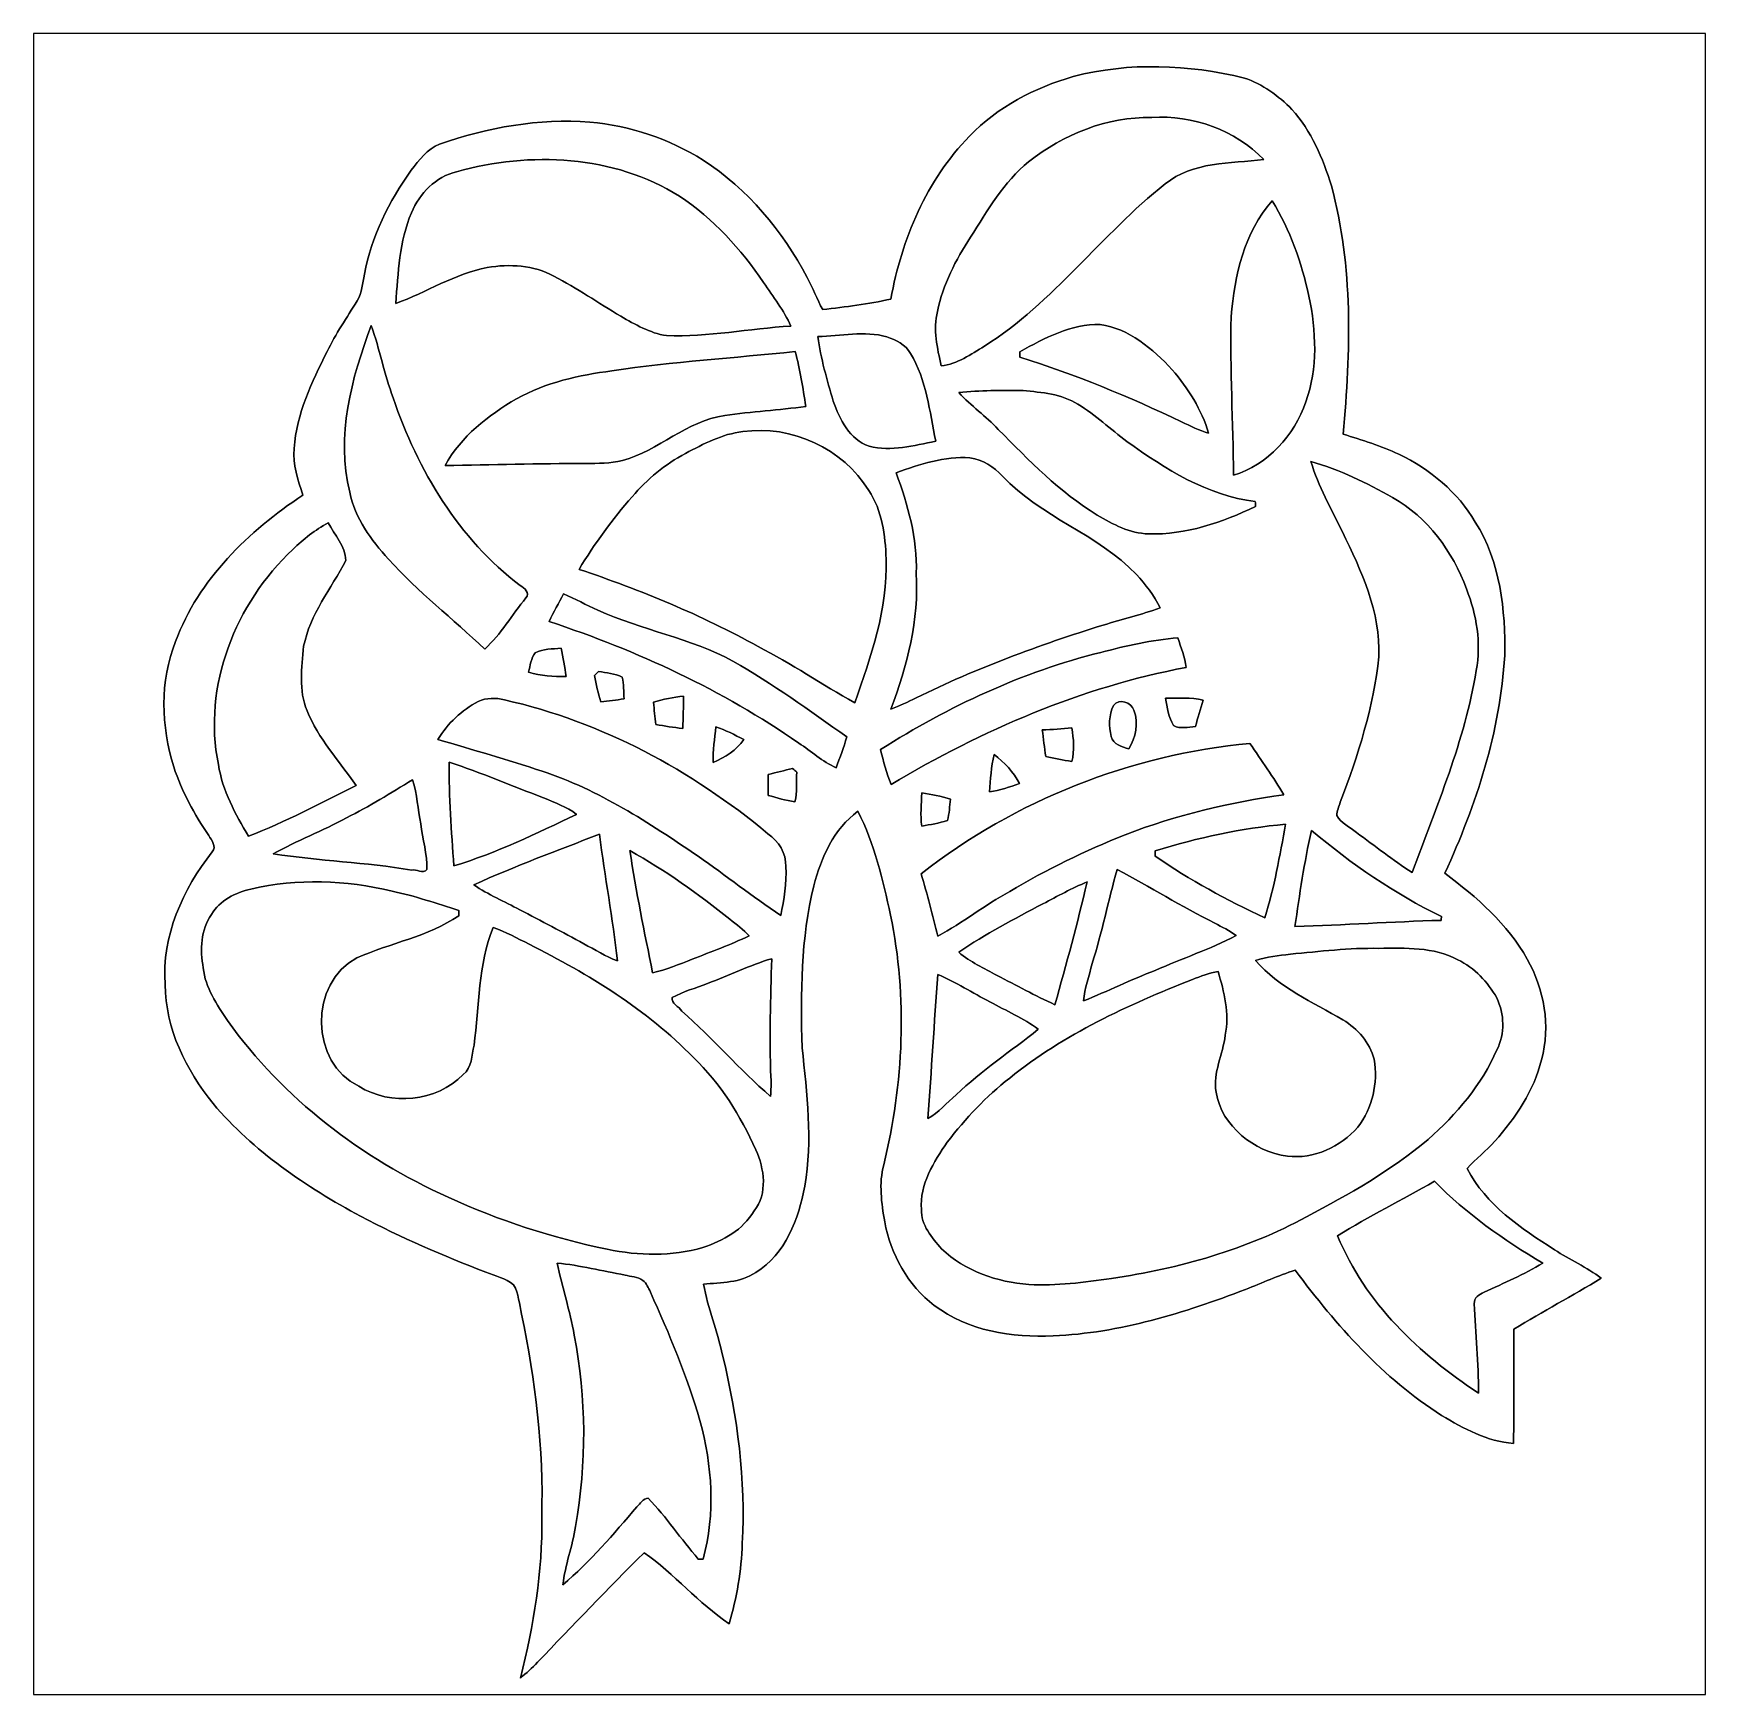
# Model space of a CAD drawing. Header units: centimetres. Extents: x -16.8 to 16.8, y -16.7 to 16.7.
import ezdxf

# ---------------------------------------------------------------- set-up
doc = ezdxf.new("R2010")
doc.units = ezdxf.units.CM
doc.header["$MEASUREMENT"] = 0
doc.layers.add('Layer 1', color=7, linetype='Continuous')

msp = doc.modelspace()

# ---------------------------------------------------------------- linework, layer by layer
at = {"layer": 'Layer 1', "color": 7}
for points, knots in [([(-16.77458, 16.66875), (-16.77458, 16.66875), (16.77458, 16.66875), (16.77458, 16.66875), (16.77458, 16.66875), (16.77458, 16.66875), (16.77458, -16.66875), (16.77458, -16.66875), (16.77458, -16.66875), (16.77458, -16.66875), (-16.77458, -16.66875), (-16.77458, -16.66875), (-16.77458, -16.66875), (-16.77458, -16.66875), (-16.77458, 16.66875), (-16.77458, 16.66875), (-16.77458, 16.66875), (-16.77458, 16.66875), (-16.77458, 16.66875), (-16.77458, 16.66875)], [0, 0, 0, 0, 0.16666667, 0.16666667, 0.16666667, 0.16666667, 0.33333333, 0.33333333, 0.33333333, 0.33333333, 0.5, 0.5, 0.5, 0.5, 0.66666667, 0.66666667, 0.66666667, 0.66666667, 1, 1, 1, 1]), ([(4.0894, 15.8048), (3.31364, 15.58078), (2.57175, 15.19449), (2.00907, 14.60676), (2.00907, 14.60676), (1.14018, 13.72658), (0.64629, 12.54125), (0.42933, 11.33792), (0.42933, 11.33792), (-0.02152, 11.23632), (-0.48084, 11.18306), (-0.93874, 11.1252), (-0.93874, 11.1252), (-1.05234, 11.33581), (-1.13983, 11.55841), (-1.24848, 11.77114), (-1.24848, 11.77114), (-1.74696, 12.70388), (-2.44263, 13.54878), (-3.33728, 14.12487), (-3.33728, 14.12487), (-4.02096, 14.55349), (-4.80589, 14.81984), (-5.60987, 14.8904), (-5.60987, 14.8904), (-6.63328, 14.96483), (-7.66269, 14.78668), (-8.62683, 14.44731), (-8.62683, 14.44731), (-8.87307, 14.34747), (-9.03923, 14.12804), (-9.19445, 13.92273), (-9.19445, 13.92273), (-9.63718, 13.29725), (-9.99631, 12.59417), (-10.13213, 11.83428), (-10.13213, 11.83428), (-10.18011, 11.65719), (-10.17729, 11.46034), (-10.27783, 11.30124), (-10.27783, 11.30124), (-10.48844, 10.96751), (-10.70928, 10.63872), (-10.88355, 10.28382), (-10.88355, 10.28382), (-11.18941, 9.67211), (-11.49244, 9.03323), (-11.54571, 8.34143), (-11.54571, 8.34143), (-11.57711, 8.01511), (-11.46528, 7.70678), (-11.37003, 7.40128), (-11.37003, 7.40128), (-12.46011, 6.67949), (-13.45918, 5.71429), (-13.92379, 4.46581), (-13.92379, 4.46581), (-14.24481, 3.66642), (-14.20848, 2.76119), (-13.96012, 1.94733), (-13.96012, 1.94733), (-13.7922, 1.45874), (-13.55231, 0.99589), (-13.25739, 0.57185), (-13.25739, 0.57185), (-13.19883, 0.47731), (-13.09335, 0.34854), (-13.1893, 0.24165), (-13.1893, 0.24165), (-13.77597, -0.50871), (-14.20813, -1.44427), (-14.12946, -2.41723), (-14.12946, -2.41723), (-14.13051, -3.30341), (-13.71318, -4.13173), (-13.16919, -4.80836), (-13.16919, -4.80836), (-12.36133, -5.76862), (-11.30547, -6.47841), (-10.20974, -7.07037), (-10.20974, -7.07037), (-9.39729, -7.49759), (-8.55416, -7.86342), (-7.69726, -8.1915), (-7.69726, -8.1915), (-7.50782, -8.26488), (-7.30144, -8.31533), (-7.14093, -8.44374), (-7.14093, -8.44374), (-7.03439, -8.62118), (-7.0298, -8.83638), (-6.98183, -9.03323), (-6.98183, -9.03323), (-6.70278, -10.37096), (-6.53486, -11.73727), (-6.57648, -13.10569), (-6.57648, -13.10569), (-6.55355, -14.1986), (-6.737, -15.28127), (-7.0037, -16.33714), (-7.0037, -16.33714), (-6.88411, -16.23801), (-6.77122, -16.13182), (-6.66221, -16.02176), (-6.66221, -16.02176), (-5.95489, -15.28269), (-5.24969, -14.54115), (-4.52226, -13.82148), (-4.52226, -13.82148), (-3.91301, -14.24623), (-3.43218, -14.83078), (-2.81799, -15.24847), (-2.81799, -15.24847), (-2.66206, -14.72459), (-2.56893, -14.18131), (-2.55164, -13.63486), (-2.55164, -13.63486), (-2.48426, -12.36557), (-2.64513, -11.09239), (-2.94675, -9.86049), (-2.94675, -9.86049), (-3.05576, -9.37895), (-3.23744, -8.91646), (-3.33234, -8.43174), (-3.33234, -8.43174), (-2.97709, -8.39893), (-2.58727, -8.41057), (-2.28177, -8.19644), (-2.28177, -8.19644), (-1.68028, -7.82955), (-1.42099, -7.12011), (-1.29822, -6.46254), (-1.29822, -6.46254), (-1.13983, -5.54355), (-1.25166, -4.60551), (-1.35184, -3.68688), (-1.35184, -3.68688), (-1.38289, -2.59997), (-1.37795, -1.49719), (-1.11901, -0.43498), (-1.11901, -0.43498), (-0.9652, 0.12735), (-0.72073, 0.70697), (-0.23178, 1.05833), (-0.23178, 1.05833), (0.09701, 0.40358), (0.27164, -0.31362), (0.42228, -1.02658), (0.42228, -1.02658), (0.76482, -2.67899), (0.68368, -4.40302), (0.28716, -6.0385), (0.28716, -6.0385), (0.18415, -6.41068), (0.24024, -6.80508), (0.30551, -7.17903), (0.30551, -7.17903), (0.42686, -7.82849), (0.76517, -8.45855), (1.30034, -8.85754), (1.30034, -8.85754), (1.97344, -9.37436), (2.86068, -9.50807), (3.68723, -9.47032), (3.68723, -9.47032), (5.02003, -9.41211), (6.30872, -9.011), (7.54592, -8.53687), (7.54592, -8.53687), (7.87894, -8.41234), (8.19961, -8.25324), (8.54181, -8.15446), (8.54181, -8.15446), (9.37084, -9.26006), (10.29935, -10.32228), (11.47833, -11.06593), (11.47833, -11.06593), (11.9193, -11.33263), (12.39626, -11.58699), (12.91978, -11.62791), (12.91978, -11.62791), (12.9413, -10.86344), (12.92331, -10.09826), (12.93072, -9.33379), (12.93072, -9.33379), (13.51174, -8.98842), (14.10159, -8.65822), (14.68332, -8.31391), (14.68332, -8.31391), (14.39016, -8.09131), (14.04796, -7.94526), (13.74316, -7.7403), (13.74316, -7.7403), (13.07571, -7.3092), (12.3638, -6.84354), (11.99374, -6.11258), (11.99374, -6.11258), (12.16342, -5.91467), (12.37439, -5.75769), (12.54619, -5.56154), (12.54619, -5.56154), (12.96952, -5.09305), (13.33218, -4.54872), (13.48352, -3.92818), (13.48352, -3.92818), (13.66732, -3.25085), (13.5382, -2.51213), (13.19495, -1.90712), (13.19495, -1.90712), (12.80336, -1.20297), (12.1793, -0.66499), (11.54501, -0.18556), (11.54501, -0.18556), (12.17436, 1.19168), (12.65696, 2.661), (12.7448, 4.18147), (12.7448, 4.18147), (12.76244, 5.09905), (12.65626, 6.06848), (12.15425, 6.86117), (12.15425, 6.86117), (11.80359, 7.46196), (11.2462, 7.92551), (10.62284, 8.22254), (10.62284, 8.22254), (10.26442, 8.39505), (9.88131, 8.50688), (9.50313, 8.62612), (9.50313, 8.62612), (9.65659, 10.28524), (9.70668, 11.98845), (9.26818, 13.61052), (9.26818, 13.61052), (9.09743, 14.16121), (8.86354, 14.70872), (8.47549, 15.14334), (8.47549, 15.14334), (8.20773, 15.41745), (7.88635, 15.65063), (7.52087, 15.77375), (7.52087, 15.77375), (6.40115, 16.04927), (5.21088, 16.09513), (4.0894, 15.8048)], [0, 0, 0, 0, 0.01612903, 0.01612903, 0.01612903, 0.01612903, 0.03225806, 0.03225806, 0.03225806, 0.03225806, 0.0483871, 0.0483871, 0.0483871, 0.0483871, 0.06451613, 0.06451613, 0.06451613, 0.06451613, 0.08064516, 0.08064516, 0.08064516, 0.08064516, 0.09677419, 0.09677419, 0.09677419, 0.09677419, 0.11290323, 0.11290323, 0.11290323, 0.11290323, 0.12903226, 0.12903226, 0.12903226, 0.12903226, 0.14516129, 0.14516129, 0.14516129, 0.14516129, 0.16129032, 0.16129032, 0.16129032, 0.16129032, 0.17741935, 0.17741935, 0.17741935, 0.17741935, 0.19354839, 0.19354839, 0.19354839, 0.19354839, 0.20967742, 0.20967742, 0.20967742, 0.20967742, 0.22580645, 0.22580645, 0.22580645, 0.22580645, 0.24193548, 0.24193548, 0.24193548, 0.24193548, 0.25806452, 0.25806452, 0.25806452, 0.25806452, 0.27419355, 0.27419355, 0.27419355, 0.27419355, 0.29032258, 0.29032258, 0.29032258, 0.29032258, 0.30645161, 0.30645161, 0.30645161, 0.30645161, 0.32258065, 0.32258065, 0.32258065, 0.32258065, 0.33870968, 0.33870968, 0.33870968, 0.33870968, 0.35483871, 0.35483871, 0.35483871, 0.35483871, 0.37096774, 0.37096774, 0.37096774, 0.37096774, 0.38709677, 0.38709677, 0.38709677, 0.38709677, 0.40322581, 0.40322581, 0.40322581, 0.40322581, 0.41935484, 0.41935484, 0.41935484, 0.41935484, 0.43548387, 0.43548387, 0.43548387, 0.43548387, 0.4516129, 0.4516129, 0.4516129, 0.4516129, 0.46774194, 0.46774194, 0.46774194, 0.46774194, 0.48387097, 0.48387097, 0.48387097, 0.48387097, 0.5, 0.5, 0.5, 0.5, 0.51612903, 0.51612903, 0.51612903, 0.51612903, 0.53225806, 0.53225806, 0.53225806, 0.53225806, 0.5483871, 0.5483871, 0.5483871, 0.5483871, 0.56451613, 0.56451613, 0.56451613, 0.56451613, 0.58064516, 0.58064516, 0.58064516, 0.58064516, 0.59677419, 0.59677419, 0.59677419, 0.59677419, 0.61290323, 0.61290323, 0.61290323, 0.61290323, 0.62903226, 0.62903226, 0.62903226, 0.62903226, 0.64516129, 0.64516129, 0.64516129, 0.64516129, 0.66129032, 0.66129032, 0.66129032, 0.66129032, 0.67741935, 0.67741935, 0.67741935, 0.67741935, 0.69354839, 0.69354839, 0.69354839, 0.69354839, 0.70967742, 0.70967742, 0.70967742, 0.70967742, 0.72580645, 0.72580645, 0.72580645, 0.72580645, 0.74193548, 0.74193548, 0.74193548, 0.74193548, 0.75806452, 0.75806452, 0.75806452, 0.75806452, 0.77419355, 0.77419355, 0.77419355, 0.77419355, 0.79032258, 0.79032258, 0.79032258, 0.79032258, 0.80645161, 0.80645161, 0.80645161, 0.80645161, 0.82258065, 0.82258065, 0.82258065, 0.82258065, 0.83870968, 0.83870968, 0.83870968, 0.83870968, 0.85483871, 0.85483871, 0.85483871, 0.85483871, 0.87096774, 0.87096774, 0.87096774, 0.87096774, 0.88709677, 0.88709677, 0.88709677, 0.88709677, 0.90322581, 0.90322581, 0.90322581, 0.90322581, 0.91935484, 0.91935484, 0.91935484, 0.91935484, 0.93548387, 0.93548387, 0.93548387, 0.93548387, 0.9516129, 0.9516129, 0.9516129, 0.9516129, 0.96774194, 0.96774194, 0.96774194, 0.96774194, 1, 1, 1, 1]), ([(3.19299, 14.09312), (3.88691, 14.64733), (4.76638, 14.99588), (5.66173, 14.98106), (5.66173, 14.98106), (6.48229, 15.03574), (7.33919, 14.73412), (7.91034, 14.13545), (7.91034, 14.13545), (7.24076, 14.06102), (6.48582, 14.09876), (5.93196, 13.64791), (5.93196, 13.64791), (4.6542, 12.64038), (3.69464, 11.26702), (2.30681, 10.39354), (2.30681, 10.39354), (2.03659, 10.22773), (1.76389, 10.03653), (1.44039, 9.99561), (1.44039, 9.99561), (1.35678, 10.35121), (1.2767, 10.72727), (1.36313, 11.09028), (1.36313, 11.09028), (1.4732, 11.62756), (1.72967, 12.12286), (2.02706, 12.57864), (2.02706, 12.57864), (2.3689, 13.11557), (2.68993, 13.68672), (3.19299, 14.09312)], [0, 0, 0, 0, 0.11111111, 0.11111111, 0.11111111, 0.11111111, 0.22222222, 0.22222222, 0.22222222, 0.22222222, 0.33333333, 0.33333333, 0.33333333, 0.33333333, 0.44444444, 0.44444444, 0.44444444, 0.44444444, 0.55555556, 0.55555556, 0.55555556, 0.55555556, 0.66666667, 0.66666667, 0.66666667, 0.66666667, 0.77777778, 0.77777778, 0.77777778, 0.77777778, 1, 1, 1, 1]), ([(-8.28358, 13.89451), (-6.81038, 14.30549), (-5.13327, 14.22964), (-3.81282, 13.40414), (-3.81282, 13.40414), (-3.13549, 12.95259), (-2.57845, 12.34052), (-2.12443, 11.66883), (-2.12443, 11.66883), (-1.93393, 11.38379), (-1.71662, 11.11144), (-1.57939, 10.79465), (-1.57939, 10.79465), (-2.41194, 10.74455), (-3.23709, 10.57134), (-4.07423, 10.6045), (-4.07423, 10.6045), (-4.40655, 10.65459), (-4.70253, 10.82922), (-4.99075, 10.99185), (-4.99075, 10.99185), (-5.43772, 11.26172), (-5.87163, 11.55559), (-6.33518, 11.79689), (-6.33518, 11.79689), (-6.73876, 12.0202), (-7.22171, 12.04666), (-7.66833, 11.9701), (-7.66833, 11.9701), (-8.32485, 11.84875), (-8.88612, 11.47022), (-9.50666, 11.24938), (-9.50666, 11.24938), (-9.45339, 11.86251), (-9.43504, 12.49609), (-9.19092, 13.07112), (-9.19092, 13.07112), (-9.02653, 13.45636), (-8.70162, 13.79714), (-8.28358, 13.89451)], [0, 0, 0, 0, 0.09090909, 0.09090909, 0.09090909, 0.09090909, 0.18181818, 0.18181818, 0.18181818, 0.18181818, 0.27272727, 0.27272727, 0.27272727, 0.27272727, 0.36363636, 0.36363636, 0.36363636, 0.36363636, 0.45454545, 0.45454545, 0.45454545, 0.45454545, 0.54545455, 0.54545455, 0.54545455, 0.54545455, 0.63636364, 0.63636364, 0.63636364, 0.63636364, 0.72727273, 0.72727273, 0.72727273, 0.72727273, 0.81818182, 0.81818182, 0.81818182, 0.81818182, 1, 1, 1, 1]), ([(7.25699, 10.98797), (7.3212, 11.81065), (7.51911, 12.67601), (8.07826, 13.31031), (8.07826, 13.31031), (8.44374, 12.72611), (8.66599, 12.06606), (8.81803, 11.39754), (8.81803, 11.39754), (8.95632, 10.69869), (9.00606, 9.95186), (8.75312, 9.27312), (8.75312, 9.27312), (8.52699, 8.60002), (7.98654, 8.0137), (7.30179, 7.80027), (7.30179, 7.80027), (7.29862, 8.86319), (7.22736, 9.9254), (7.25699, 10.98797)], [0, 0, 0, 0, 0.16666667, 0.16666667, 0.16666667, 0.16666667, 0.33333333, 0.33333333, 0.33333333, 0.33333333, 0.5, 0.5, 0.5, 0.5, 0.66666667, 0.66666667, 0.66666667, 0.66666667, 1, 1, 1, 1]), ([(-9.99843, 10.80417), (-9.8238, 10.33039), (-9.73596, 9.82874), (-9.55746, 9.35567), (-9.55746, 9.35567), (-9.06533, 7.90399), (-8.24159, 6.52357), (-7.00652, 5.58624), (-7.00652, 5.58624), (-6.92397, 5.54567), (-6.80791, 5.43595), (-6.89434, 5.34141), (-6.89434, 5.34141), (-7.1688, 5.00027), (-7.39528, 4.61222), (-7.71913, 4.31412), (-7.71913, 4.31412), (-8.36083, 4.91737), (-9.05863, 5.46347), (-9.65094, 6.11787), (-9.65094, 6.11787), (-9.99878, 6.50416), (-10.32298, 6.93949), (-10.42599, 7.46054), (-10.42599, 7.46054), (-10.70822, 8.58732), (-10.39389, 9.74725), (-9.99843, 10.80417)], [0, 0, 0, 0, 0.125, 0.125, 0.125, 0.125, 0.25, 0.25, 0.25, 0.25, 0.375, 0.375, 0.375, 0.375, 0.5, 0.5, 0.5, 0.5, 0.625, 0.625, 0.625, 0.625, 0.75, 0.75, 0.75, 0.75, 1, 1, 1, 1]), ([(3.01731, 10.28171), (3.51472, 10.55723), (4.04319, 10.83592), (4.62774, 10.82781), (4.62774, 10.82781), (5.21088, 10.74808), (5.68678, 10.33462), (6.07554, 9.92082), (6.07554, 9.92082), (6.38881, 9.54405), (6.66644, 9.11966), (6.80473, 8.64517), (6.80473, 8.64517), (6.61599, 8.70056), (6.44031, 8.79157), (6.26286, 8.87412), (6.26286, 8.87412), (5.20982, 9.37683), (4.12856, 9.82274), (3.01554, 10.17446), (3.01554, 10.17446), (3.0159, 10.20127), (3.01696, 10.2549), (3.01731, 10.28171)], [0, 0, 0, 0, 0.14285714, 0.14285714, 0.14285714, 0.14285714, 0.28571429, 0.28571429, 0.28571429, 0.28571429, 0.42857143, 0.42857143, 0.42857143, 0.42857143, 0.57142857, 0.57142857, 0.57142857, 0.57142857, 0.71428571, 0.71428571, 0.71428571, 0.71428571, 1, 1, 1, 1]), ([(-1.03752, 10.58404), (-0.57926, 10.59039), (-0.10301, 10.70963), (0.34784, 10.57981), (0.34784, 10.57981), (0.53411, 10.51877), (0.7239, 10.42282), (0.82515, 10.24608), (0.82515, 10.24608), (1.14265, 9.71374), (1.20721, 9.08297), (1.32856, 8.48572), (1.32856, 8.48572), (0.89535, 8.39505), (0.43286, 8.2737), (-0.00706, 8.38588), (-0.00706, 8.38588), (-0.40323, 8.51253), (-0.59584, 8.92951), (-0.72813, 9.29146), (-0.72813, 9.29146), (-0.84914, 9.71726), (-0.98002, 10.14412), (-1.03752, 10.58404)], [0, 0, 0, 0, 0.14285714, 0.14285714, 0.14285714, 0.14285714, 0.28571429, 0.28571429, 0.28571429, 0.28571429, 0.42857143, 0.42857143, 0.42857143, 0.42857143, 0.57142857, 0.57142857, 0.57142857, 0.57142857, 0.71428571, 0.71428571, 0.71428571, 0.71428571, 1, 1, 1, 1]), ([(-5.16714, 9.89683), (-3.94794, 10.08274), (-2.71568, 10.15294), (-1.49084, 10.28629), (-1.49084, 10.28629), (-1.39241, 9.9247), (-1.33491, 9.55393), (-1.2767, 9.18422), (-1.2767, 9.18422), (-1.81786, 9.10731), (-2.36467, 9.07979), (-2.90548, 9.00289), (-2.90548, 9.00289), (-3.66677, 8.89071), (-4.22839, 8.30051), (-4.95618, 8.0966), (-4.95618, 8.0966), (-5.19924, 8.04086), (-5.45006, 8.03592), (-5.69842, 8.04051), (-5.69842, 8.04051), (-6.63751, 8.03628), (-7.57661, 8.00841), (-8.51535, 7.99606), (-8.51535, 7.99606), (-8.19468, 8.58202), (-7.64822, 9.00465), (-7.08272, 9.33873), (-7.08272, 9.33873), (-6.49393, 9.66258), (-5.82859, 9.8111), (-5.16714, 9.89683)], [0, 0, 0, 0, 0.11111111, 0.11111111, 0.11111111, 0.11111111, 0.22222222, 0.22222222, 0.22222222, 0.22222222, 0.33333333, 0.33333333, 0.33333333, 0.33333333, 0.44444444, 0.44444444, 0.44444444, 0.44444444, 0.55555556, 0.55555556, 0.55555556, 0.55555556, 0.66666667, 0.66666667, 0.66666667, 0.66666667, 0.77777778, 0.77777778, 0.77777778, 0.77777778, 1, 1, 1, 1]), ([(1.79035, 9.46115), (2.21897, 9.50807), (2.65183, 9.50666), (3.08257, 9.4996), (3.08257, 9.4996), (3.45757, 9.46856), (3.85516, 9.43116), (4.18253, 9.2269), (4.18253, 9.2269), (4.5339, 9.01171), (4.8327, 8.72455), (5.16396, 8.48148), (5.16396, 8.48148), (5.93372, 7.92551), (6.77862, 7.39069), (7.741, 7.27322), (7.741, 7.27322), (7.74206, 7.24923), (7.74418, 7.2009), (7.74524, 7.17691), (7.74524, 7.17691), (7.07707, 6.85271), (6.34965, 6.60294), (5.59752, 6.62552), (5.59752, 6.62552), (5.22252, 6.63434), (4.88386, 6.81778), (4.56918, 7.0037), (4.56918, 7.0037), (3.8167, 7.46301), (3.19899, 8.09978), (2.5841, 8.72243), (2.5841, 8.72243), (2.33539, 8.9856), (2.03659, 9.19621), (1.79035, 9.46115)], [0, 0, 0, 0, 0.1, 0.1, 0.1, 0.1, 0.2, 0.2, 0.2, 0.2, 0.3, 0.3, 0.3, 0.3, 0.4, 0.4, 0.4, 0.4, 0.5, 0.5, 0.5, 0.5, 0.6, 0.6, 0.6, 0.6, 0.7, 0.7, 0.7, 0.7, 0.8, 0.8, 0.8, 0.8, 1, 1, 1, 1]), ([(-2.54212, 8.67727), (-1.56563, 8.81803), (-0.53093, 8.33861), (-0.01517, 7.49723), (-0.01517, 7.49723), (0.254, 7.09471), (0.31821, 6.59412), (0.33408, 6.12105), (0.33408, 6.12105), (0.37147, 5.12128), (0.02752, 4.16666), (-0.29633, 3.23709), (-0.29633, 3.23709), (-0.95179, 3.59622), (-1.56774, 4.02414), (-2.23485, 4.36316), (-2.23485, 4.36316), (-3.37608, 5.00133), (-4.58964, 5.49698), (-5.82718, 5.91361), (-5.82718, 5.91361), (-5.51744, 6.43008), (-5.15761, 6.91762), (-4.76144, 7.37129), (-4.76144, 7.37129), (-4.46088, 7.7216), (-4.10069, 8.02393), (-3.69147, 8.23948), (-3.69147, 8.23948), (-3.32775, 8.43068), (-2.95839, 8.63141), (-2.54212, 8.67727)], [0, 0, 0, 0, 0.11111111, 0.11111111, 0.11111111, 0.11111111, 0.22222222, 0.22222222, 0.22222222, 0.22222222, 0.33333333, 0.33333333, 0.33333333, 0.33333333, 0.44444444, 0.44444444, 0.44444444, 0.44444444, 0.55555556, 0.55555556, 0.55555556, 0.55555556, 0.66666667, 0.66666667, 0.66666667, 0.66666667, 0.77777778, 0.77777778, 0.77777778, 0.77777778, 1, 1, 1, 1]), ([(0.53481, 7.85283), (1.0093, 8.02217), (1.50495, 8.18515), (2.01612, 8.15093), (2.01612, 8.15093), (2.27154, 8.12024), (2.4952, 7.96784), (2.67088, 7.78651), (2.67088, 7.78651), (3.43217, 6.95678), (4.57976, 6.62799), (5.35446, 5.81307), (5.35446, 5.81307), (5.53332, 5.60493), (5.71465, 5.3908), (5.82859, 5.13821), (5.82859, 5.13821), (5.455, 5.00451), (5.06801, 4.9149), (4.69053, 4.7939), (4.69053, 4.7939), (3.40607, 4.39773), (2.14207, 3.92747), (0.93451, 3.33446), (0.93451, 3.33446), (0.768, 3.25508), (0.6036, 3.17041), (0.43004, 3.10727), (0.43004, 3.10727), (0.76129, 3.97757), (0.99131, 4.89973), (0.93909, 5.83882), (0.93909, 5.83882), (0.96344, 6.53344), (0.76976, 7.20725), (0.53481, 7.85283)], [0, 0, 0, 0, 0.1, 0.1, 0.1, 0.1, 0.2, 0.2, 0.2, 0.2, 0.3, 0.3, 0.3, 0.3, 0.4, 0.4, 0.4, 0.4, 0.5, 0.5, 0.5, 0.5, 0.6, 0.6, 0.6, 0.6, 0.7, 0.7, 0.7, 0.7, 0.8, 0.8, 0.8, 0.8, 1, 1, 1, 1]), ([(8.85613, 8.07579), (9.43398, 7.91951), (9.9762, 7.64822), (10.49443, 7.35401), (10.49443, 7.35401), (11.20034, 6.95713), (11.70093, 6.27098), (11.97645, 5.52027), (11.97645, 5.52027), (12.18389, 5.0038), (12.2742, 4.43336), (12.17542, 3.88161), (12.17542, 3.88161), (11.94294, 2.47544), (11.37744, 1.15782), (10.88566, -0.1711), (10.88566, -0.1711), (10.49937, 0.07514), (10.14377, 0.36618), (9.76912, 0.62971), (9.76912, 0.62971), (9.63965, 0.74401), (9.45938, 0.81703), (9.37331, 0.97402), (9.37331, 0.97402), (9.37789, 1.06715), (9.41564, 1.15429), (9.44668, 1.24107), (9.44668, 1.24107), (9.80511, 2.18299), (10.11167, 3.15489), (10.22103, 4.16066), (10.22103, 4.16066), (10.25454, 5.05037), (9.87037, 5.88645), (9.4869, 6.66821), (9.4869, 6.66821), (9.26077, 7.12964), (9.00571, 7.5819), (8.85613, 8.07579)], [0, 0, 0, 0, 0.09090909, 0.09090909, 0.09090909, 0.09090909, 0.18181818, 0.18181818, 0.18181818, 0.18181818, 0.27272727, 0.27272727, 0.27272727, 0.27272727, 0.36363636, 0.36363636, 0.36363636, 0.36363636, 0.45454545, 0.45454545, 0.45454545, 0.45454545, 0.54545455, 0.54545455, 0.54545455, 0.54545455, 0.63636364, 0.63636364, 0.63636364, 0.63636364, 0.72727273, 0.72727273, 0.72727273, 0.72727273, 0.81818182, 0.81818182, 0.81818182, 0.81818182, 1, 1, 1, 1]), ([(-11.56935, 6.31366), (-11.35662, 6.51969), (-11.12167, 6.70489), (-10.86132, 6.84777), (-10.86132, 6.84777), (-10.73538, 6.60294), (-10.51031, 6.38387), (-10.50643, 6.09318), (-10.50643, 6.09318), (-10.80135, 5.52626), (-11.22363, 5.00944), (-11.3538, 4.36915), (-11.3538, 4.36915), (-11.38978, 3.94264), (-11.45893, 3.48262), (-11.28466, 3.07481), (-11.28466, 3.07481), (-11.05888, 2.51672), (-10.64401, 2.06516), (-10.30076, 1.57833), (-10.30076, 1.57833), (-11.00878, 1.21567), (-11.71822, 0.84914), (-12.45799, 0.55598), (-12.45799, 0.55598), (-12.72716, 1.00259), (-12.98046, 1.47214), (-13.06266, 1.9939), (-13.06266, 1.9939), (-13.38686, 3.57082), (-12.72046, 5.23028), (-11.56935, 6.31366)], [0, 0, 0, 0, 0.11111111, 0.11111111, 0.11111111, 0.11111111, 0.22222222, 0.22222222, 0.22222222, 0.22222222, 0.33333333, 0.33333333, 0.33333333, 0.33333333, 0.44444444, 0.44444444, 0.44444444, 0.44444444, 0.55555556, 0.55555556, 0.55555556, 0.55555556, 0.66666667, 0.66666667, 0.66666667, 0.66666667, 0.77777778, 0.77777778, 0.77777778, 0.77777778, 1, 1, 1, 1]), ([(-6.13833, 5.4229), (-5.90621, 5.32024), (-5.68396, 5.19677), (-5.45112, 5.09517), (-5.45112, 5.09517), (-4.57094, 4.69194), (-3.59269, 4.53813), (-2.73932, 4.07106), (-2.73932, 4.07106), (-1.94592, 3.61527), (-1.19909, 3.08434), (-0.45791, 2.54882), (-0.45791, 2.54882), (-0.51118, 2.33821), (-0.59373, 2.13642), (-0.66993, 1.93322), (-0.66993, 1.93322), (-0.94544, 2.05387), (-1.16734, 2.26624), (-1.41993, 2.42499), (-1.41993, 2.42499), (-2.94852, 3.4925), (-4.65773, 4.28096), (-6.42444, 4.86551), (-6.42444, 4.86551), (-6.34436, 5.05883), (-6.23182, 5.23628), (-6.13833, 5.4229)], [0, 0, 0, 0, 0.125, 0.125, 0.125, 0.125, 0.25, 0.25, 0.25, 0.25, 0.375, 0.375, 0.375, 0.375, 0.5, 0.5, 0.5, 0.5, 0.625, 0.625, 0.625, 0.625, 0.75, 0.75, 0.75, 0.75, 1, 1, 1, 1]), ([(4.64009, 4.24533), (5.14879, 4.37833), (5.66279, 4.50003), (6.18843, 4.53849), (6.18843, 4.53849), (6.24981, 4.34269), (6.32601, 4.14937), (6.35564, 3.94511), (6.35564, 3.94511), (4.25309, 3.55247), (2.26483, 2.68429), (0.43251, 1.59702), (0.43251, 1.59702), (0.33549, 1.82245), (0.27869, 2.06234), (0.22296, 2.30011), (0.22296, 2.30011), (1.5875, 3.16265), (3.06952, 3.85692), (4.64009, 4.24533)], [0, 0, 0, 0, 0.16666667, 0.16666667, 0.16666667, 0.16666667, 0.33333333, 0.33333333, 0.33333333, 0.33333333, 0.5, 0.5, 0.5, 0.5, 0.66666667, 0.66666667, 0.66666667, 0.66666667, 1, 1, 1, 1]), ([(-6.70666, 4.23792), (-6.54932, 4.32576), (-6.35953, 4.30918), (-6.18525, 4.33282), (-6.18525, 4.33282), (-6.14892, 4.14373), (-6.11152, 3.95429), (-6.08718, 3.76308), (-6.08718, 3.76308), (-6.34118, 3.75744), (-6.59836, 3.77613), (-6.84248, 3.85057), (-6.84248, 3.85057), (-6.80473, 3.9811), (-6.79133, 4.12715), (-6.70666, 4.23792)], [0, 0, 0, 0, 0.2, 0.2, 0.2, 0.2, 0.4, 0.4, 0.4, 0.4, 0.6, 0.6, 0.6, 0.6, 1, 1, 1, 1]), ([(-5.44054, 3.86397), (-5.28038, 3.83328), (-5.10752, 3.83011), (-4.96182, 3.74932), (-4.96182, 3.74932), (-4.92231, 3.60821), (-4.93889, 3.45793), (-4.92231, 3.31294), (-4.92231, 3.31294), (-5.07894, 3.29212), (-5.23522, 3.27343), (-5.39186, 3.25508), (-5.39186, 3.25508), (-5.44336, 3.42865), (-5.48287, 3.60539), (-5.51886, 3.78213), (-5.51886, 3.78213), (-5.49275, 3.80929), (-5.46664, 3.83681), (-5.44054, 3.86397)], [0, 0, 0, 0, 0.16666667, 0.16666667, 0.16666667, 0.16666667, 0.33333333, 0.33333333, 0.33333333, 0.33333333, 0.5, 0.5, 0.5, 0.5, 0.66666667, 0.66666667, 0.66666667, 0.66666667, 1, 1, 1, 1]), ([(-4.33317, 3.2452), (-4.13914, 3.31364), (-3.93453, 3.34116), (-3.73133, 3.36903), (-3.73133, 3.36903), (-3.73309, 3.15348), (-3.73768, 2.93758), (-3.74826, 2.72168), (-3.74826, 2.72168), (-3.9303, 2.73861), (-4.11057, 2.76754), (-4.28978, 2.80035), (-4.28978, 2.80035), (-4.30389, 2.94887), (-4.32012, 3.09774), (-4.33317, 3.2452)], [0, 0, 0, 0, 0.2, 0.2, 0.2, 0.2, 0.4, 0.4, 0.4, 0.4, 0.6, 0.6, 0.6, 0.6, 1, 1, 1, 1]), ([(-7.84966, 3.26319), (-7.68632, 3.33834), (-7.49441, 3.33939), (-7.32261, 3.29283), (-7.32261, 3.29283), (-5.37069, 2.8575), (-3.57011, 1.87889), (-2.03694, 0.60819), (-2.03694, 0.60819), (-1.82316, 0.46143), (-1.66934, 0.21167), (-1.67887, -0.05327), (-1.67887, -0.05327), (-1.657, -0.38347), (-1.71521, -0.71085), (-1.78153, -1.03293), (-1.78153, -1.03293), (-2.34703, -0.6544), (-2.88361, -0.2346), (-3.43888, 0.1584), (-3.43888, 0.1584), (-4.42313, 0.82233), (-5.43207, 1.49296), (-6.57049, 1.86196), (-6.57049, 1.86196), (-7.26052, 2.09409), (-7.96184, 2.29023), (-8.65823, 2.50084), (-8.65823, 2.50084), (-8.46384, 2.82116), (-8.18056, 3.08751), (-7.84966, 3.26319)], [0, 0, 0, 0, 0.11111111, 0.11111111, 0.11111111, 0.11111111, 0.22222222, 0.22222222, 0.22222222, 0.22222222, 0.33333333, 0.33333333, 0.33333333, 0.33333333, 0.44444444, 0.44444444, 0.44444444, 0.44444444, 0.55555556, 0.55555556, 0.55555556, 0.55555556, 0.66666667, 0.66666667, 0.66666667, 0.66666667, 0.77777778, 0.77777778, 0.77777778, 0.77777778, 1, 1, 1, 1]), ([(4.89761, 3.18135), (5.01121, 3.33657), (5.24792, 3.24097), (5.30684, 3.08434), (5.30684, 3.08434), (5.39715, 2.82469), (5.34317, 2.53894), (5.20065, 2.31105), (5.20065, 2.31105), (5.06589, 2.35056), (4.88668, 2.39995), (4.85105, 2.5594), (4.85105, 2.5594), (4.80377, 2.76049), (4.79601, 2.99473), (4.89761, 3.18135)], [0, 0, 0, 0, 0.2, 0.2, 0.2, 0.2, 0.4, 0.4, 0.4, 0.4, 0.6, 0.6, 0.6, 0.6, 1, 1, 1, 1]), ([(5.94042, 3.32634), (6.19054, 3.31999), (6.44878, 3.35104), (6.69431, 3.28718), (6.69431, 3.28718), (6.64175, 3.11079), (6.58848, 2.93476), (6.53944, 2.75731), (6.53944, 2.75731), (6.39374, 2.75555), (6.23076, 2.69875), (6.09953, 2.78059), (6.09953, 2.78059), (5.99899, 2.94358), (5.97006, 3.14008), (5.94042, 3.32634)], [0, 0, 0, 0, 0.2, 0.2, 0.2, 0.2, 0.4, 0.4, 0.4, 0.4, 0.6, 0.6, 0.6, 0.6, 1, 1, 1, 1]), ([(-3.0801, 2.75414), (-2.88643, 2.68817), (-2.70616, 2.58974), (-2.52271, 2.50049), (-2.52271, 2.50049), (-2.66418, 2.27789), (-2.90089, 2.14101), (-3.13655, 2.03588), (-3.13655, 2.03588), (-3.14466, 2.27647), (-3.10586, 2.51566), (-3.0801, 2.75414)], [0, 0, 0, 0, 0.25, 0.25, 0.25, 0.25, 0.5, 0.5, 0.5, 0.5, 1, 1, 1, 1]), ([(3.4671, 2.68958), (3.66395, 2.70051), (3.86256, 2.70722), (4.05906, 2.73191), (4.05906, 2.73191), (4.0954, 2.50896), (4.11692, 2.27718), (4.06083, 2.05599), (4.06083, 2.05599), (3.88479, 2.08844), (3.70875, 2.11843), (3.53519, 2.16076), (3.53519, 2.16076), (3.51084, 2.33715), (3.48756, 2.51319), (3.4671, 2.68958)], [0, 0, 0, 0, 0.2, 0.2, 0.2, 0.2, 0.4, 0.4, 0.4, 0.4, 0.6, 0.6, 0.6, 0.6, 1, 1, 1, 1]), ([(1.03717, -0.19473), (2.92876, 1.28305), (5.2451, 2.19604), (7.63411, 2.42147), (7.63411, 2.42147), (7.85777, 2.07504), (8.10542, 1.74272), (8.31568, 1.38748), (8.31568, 1.38748), (7.22771, 1.24213), (6.1535, 0.98284), (5.12868, 0.58773), (5.12868, 0.58773), (4.32894, 0.26635), (3.55141, -0.11042), (2.81234, -0.55386), (2.81234, -0.55386), (2.31316, -0.82091), (1.87113, -1.18075), (1.37266, -1.44851), (1.37266, -1.44851), (1.26753, -1.0287), (1.15817, -0.61031), (1.03717, -0.19473)], [0, 0, 0, 0, 0.14285714, 0.14285714, 0.14285714, 0.14285714, 0.28571429, 0.28571429, 0.28571429, 0.28571429, 0.42857143, 0.42857143, 0.42857143, 0.42857143, 0.57142857, 0.57142857, 0.57142857, 0.57142857, 0.71428571, 0.71428571, 0.71428571, 0.71428571, 1, 1, 1, 1]), ([(-8.43104, 2.04294), (-7.79145, 1.83162), (-7.17021, 1.56845), (-6.54191, 1.32715), (-6.54191, 1.32715), (-6.31508, 1.22943), (-6.07201, 1.15288), (-5.87763, 0.99589), (-5.87763, 0.99589), (-6.68126, 0.61595), (-7.48348, 0.21837), (-8.3379, -0.03669), (-8.3379, -0.03669), (-8.39011, 0.65511), (-8.44233, 1.34902), (-8.43104, 2.04294)], [0, 0, 0, 0, 0.2, 0.2, 0.2, 0.2, 0.4, 0.4, 0.4, 0.4, 0.6, 0.6, 0.6, 0.6, 1, 1, 1, 1]), ([(2.49908, 2.19745), (2.70792, 2.04223), (2.88819, 1.84538), (3.00778, 1.6129), (3.00778, 1.6129), (2.81305, 1.5427), (2.61444, 1.48202), (2.40982, 1.44815), (2.40982, 1.44815), (2.42111, 1.69968), (2.44369, 1.95157), (2.49908, 2.19745)], [0, 0, 0, 0, 0.25, 0.25, 0.25, 0.25, 0.5, 0.5, 0.5, 0.5, 1, 1, 1, 1]), ([(-10.49161, 0.92781), (-10.03406, 1.15182), (-9.60438, 1.42593), (-9.16869, 1.68875), (-9.16869, 1.68875), (-9.07591, 1.40264), (-9.0611, 1.09855), (-9.00218, 0.80504), (-9.00218, 0.80504), (-8.96549, 0.49883), (-8.87236, 0.1965), (-8.87906, -0.11324), (-8.87906, -0.11324), (-8.95209, -0.20567), (-9.10026, -0.09278), (-9.18528, -0.12241), (-9.18528, -0.12241), (-10.10638, 0.03246), (-11.04336, 0.06421), (-11.96552, 0.20426), (-11.96552, 0.20426), (-11.48574, 0.46778), (-10.9728, 0.66604), (-10.49161, 0.92781)], [0, 0, 0, 0, 0.14285714, 0.14285714, 0.14285714, 0.14285714, 0.28571429, 0.28571429, 0.28571429, 0.28571429, 0.42857143, 0.42857143, 0.42857143, 0.42857143, 0.57142857, 0.57142857, 0.57142857, 0.57142857, 0.71428571, 0.71428571, 0.71428571, 0.71428571, 1, 1, 1, 1]), ([(-2.03059, 1.79317), (-1.86902, 1.83974), (-1.70568, 1.87889), (-1.54199, 1.91594), (-1.54199, 1.91594), (-1.51448, 1.89159), (-1.48696, 1.8669), (-1.45909, 1.84256), (-1.45909, 1.84256), (-1.47814, 1.64782), (-1.43334, 1.43933), (-1.49966, 1.25095), (-1.49966, 1.25095), (-1.68169, 1.27176), (-1.85773, 1.32644), (-2.03271, 1.37724), (-2.03271, 1.37724), (-2.032, 1.48131), (-2.03094, 1.6891), (-2.03059, 1.79317)], [0, 0, 0, 0, 0.16666667, 0.16666667, 0.16666667, 0.16666667, 0.33333333, 0.33333333, 0.33333333, 0.33333333, 0.5, 0.5, 0.5, 0.5, 0.66666667, 0.66666667, 0.66666667, 0.66666667, 1, 1, 1, 1]), ([(1.04951, 1.42734), (1.24284, 1.39065), (1.43969, 1.36172), (1.62807, 1.30175), (1.62807, 1.30175), (1.60161, 1.16064), (1.6062, 1.01141), (1.56351, 0.87242), (1.56351, 0.87242), (1.39665, 0.81703), (1.22096, 0.79446), (1.04987, 0.75777), (1.04987, 0.75777), (1.01529, 0.97931), (1.04069, 1.20474), (1.04951, 1.42734)], [0, 0, 0, 0, 0.2, 0.2, 0.2, 0.2, 0.4, 0.4, 0.4, 0.4, 0.6, 0.6, 0.6, 0.6, 1, 1, 1, 1]), ([(5.73193, 0.26353), (6.5846, 0.52776), (7.45949, 0.71931), (8.34954, 0.79834), (8.34954, 0.79834), (8.23101, 0.16863), (8.12306, -0.46743), (7.93362, -1.08021), (7.93362, -1.08021), (7.16915, -0.72602), (6.4262, -0.32209), (5.73299, 0.1584), (5.73299, 0.1584), (5.73264, 0.18486), (5.73229, 0.23742), (5.73193, 0.26353)], [0, 0, 0, 0, 0.2, 0.2, 0.2, 0.2, 0.4, 0.4, 0.4, 0.4, 0.6, 0.6, 0.6, 0.6, 1, 1, 1, 1]), ([(-7.93926, -0.4191), (-7.11482, -0.04269), (-6.26286, 0.27023), (-5.41831, 0.59725), (-5.41831, 0.59725), (-5.30931, -0.25188), (-5.14914, -1.09432), (-5.05919, -1.94592), (-5.05919, -1.94592), (-5.29555, -1.85702), (-5.50827, -1.71732), (-5.73158, -1.60196), (-5.73158, -1.60196), (-6.15491, -1.36349), (-6.58848, -1.14476), (-7.01746, -0.91687), (-7.01746, -0.91687), (-7.32684, -0.75494), (-7.64752, -0.61242), (-7.93926, -0.4191)], [0, 0, 0, 0, 0.16666667, 0.16666667, 0.16666667, 0.16666667, 0.33333333, 0.33333333, 0.33333333, 0.33333333, 0.5, 0.5, 0.5, 0.5, 0.66666667, 0.66666667, 0.66666667, 0.66666667, 1, 1, 1, 1]), ([(8.86919, 0.67028), (9.67176, 0.00282), (10.53818, -0.59761), (11.47798, -1.05586), (11.47798, -1.05586), (11.47551, -1.07456), (11.47022, -1.11231), (11.46775, -1.13101), (11.46775, -1.13101), (10.48985, -1.15888), (9.51406, -1.22767), (8.53652, -1.25342), (8.53652, -1.25342), (8.6293, -0.60995), (8.72031, 0.03739), (8.86919, 0.67028)], [0, 0, 0, 0, 0.2, 0.2, 0.2, 0.2, 0.4, 0.4, 0.4, 0.4, 0.6, 0.6, 0.6, 0.6, 1, 1, 1, 1]), ([(-4.8073, 0.26846), (-4.09822, -0.12629), (-3.4357, -0.60113), (-2.80282, -1.10878), (-2.80282, -1.10878), (-2.66947, -1.21461), (-2.52836, -1.31516), (-2.41441, -1.44357), (-2.41441, -1.44357), (-2.7873, -1.61784), (-3.17394, -1.76036), (-3.556, -1.91241), (-3.556, -1.91241), (-3.81776, -2.01295), (-4.07846, -2.1209), (-4.35257, -2.18369), (-4.35257, -2.18369), (-4.51168, -1.36807), (-4.68912, -0.55421), (-4.8073, 0.26846)], [0, 0, 0, 0, 0.16666667, 0.16666667, 0.16666667, 0.16666667, 0.33333333, 0.33333333, 0.33333333, 0.33333333, 0.5, 0.5, 0.5, 0.5, 0.66666667, 0.66666667, 0.66666667, 0.66666667, 1, 1, 1, 1]), ([(-12.41143, -0.502), (-11.48292, -0.28998), (-10.50361, -0.31821), (-9.58039, -0.54645), (-9.58039, -0.54645), (-9.12142, -0.63676), (-8.68186, -0.79693), (-8.2363, -0.93416), (-8.2363, -0.93416), (-8.23701, -0.96026), (-8.23877, -1.01283), (-8.23983, -1.03893), (-8.23983, -1.03893), (-8.86001, -1.45909), (-9.61178, -1.58433), (-10.28594, -1.8856), (-10.28594, -1.8856), (-11.24938, -2.3749), (-11.22539, -4.00438), (-10.24643, -4.46017), (-10.24643, -4.46017), (-9.60367, -4.86092), (-8.68821, -4.77485), (-8.15516, -4.22698), (-8.15516, -4.22698), (-7.97419, -4.08623), (-7.97913, -3.83999), (-7.93468, -3.63714), (-7.93468, -3.63714), (-7.82779, -2.84621), (-7.85248, -2.02565), (-7.55121, -1.27212), (-7.55121, -1.27212), (-7.29968, -1.35996), (-7.06755, -1.4926), (-6.82907, -1.60973), (-6.82907, -1.60973), (-5.63351, -2.21121), (-4.47005, -2.91924), (-3.53201, -3.88479), (-3.53201, -3.88479), (-2.98591, -4.40161), (-2.59221, -5.05601), (-2.2793, -5.73405), (-2.2793, -5.73405), (-2.11243, -6.11576), (-2.03482, -6.61458), (-2.31599, -6.96348), (-2.31599, -6.96348), (-2.53788, -7.33884), (-2.93829, -7.5632), (-3.34186, -7.69726), (-3.34186, -7.69726), (-3.96593, -7.87435), (-4.62915, -7.86553), (-5.26062, -7.73042), (-5.26062, -7.73042), (-6.35847, -7.50358), (-7.43268, -7.15716), (-8.45114, -6.68796), (-8.45114, -6.68796), (-10.19316, -5.9055), (-11.76549, -4.70429), (-12.87886, -3.1436), (-12.87886, -3.1436), (-13.09088, -2.81834), (-13.32865, -2.48285), (-13.36781, -2.08456), (-13.36781, -2.08456), (-13.43166, -1.72473), (-13.42178, -1.32115), (-13.20306, -1.01283), (-13.20306, -1.01283), (-13.03373, -0.72849), (-12.72364, -0.57503), (-12.41143, -0.502)], [0, 0, 0, 0, 0.05, 0.05, 0.05, 0.05, 0.1, 0.1, 0.1, 0.1, 0.15, 0.15, 0.15, 0.15, 0.2, 0.2, 0.2, 0.2, 0.25, 0.25, 0.25, 0.25, 0.3, 0.3, 0.3, 0.3, 0.35, 0.35, 0.35, 0.35, 0.4, 0.4, 0.4, 0.4, 0.45, 0.45, 0.45, 0.45, 0.5, 0.5, 0.5, 0.5, 0.55, 0.55, 0.55, 0.55, 0.6, 0.6, 0.6, 0.6, 0.65, 0.65, 0.65, 0.65, 0.7, 0.7, 0.7, 0.7, 0.75, 0.75, 0.75, 0.75, 0.8, 0.8, 0.8, 0.8, 0.85, 0.85, 0.85, 0.85, 0.9, 0.9, 0.9, 0.9, 1, 1, 1, 1]), ([(4.97064, -0.10795), (5.62504, -0.4639), (6.26392, -0.84843), (6.9275, -1.1871), (6.9275, -1.1871), (7.07319, -1.26436), (7.22383, -1.33738), (7.35647, -1.43686), (7.35647, -1.43686), (6.83436, -1.71203), (6.27133, -1.89548), (5.73264, -2.13431), (5.73264, -2.13431), (5.24722, -2.32269), (4.77873, -2.55164), (4.29613, -2.74638), (4.29613, -2.74638), (4.31835, -2.49026), (4.40549, -2.24508), (4.46828, -1.99708), (4.46828, -1.99708), (4.66478, -1.37548), (4.79107, -0.73448), (4.97064, -0.10795)], [0, 0, 0, 0, 0.14285714, 0.14285714, 0.14285714, 0.14285714, 0.28571429, 0.28571429, 0.28571429, 0.28571429, 0.42857143, 0.42857143, 0.42857143, 0.42857143, 0.57142857, 0.57142857, 0.57142857, 0.57142857, 0.71428571, 0.71428571, 0.71428571, 0.71428571, 1, 1, 1, 1]), ([(3.48086, -0.79834), (3.77437, -0.64982), (4.05836, -0.48225), (4.36492, -0.36054), (4.36492, -0.36054), (4.17442, -1.1878), (3.95287, -2.00766), (3.71828, -2.82363), (3.71828, -2.82363), (3.32423, -2.64372), (2.94569, -2.4324), (2.55905, -2.23767), (2.55905, -2.23767), (2.30011, -2.08774), (2.01718, -1.97026), (1.7907, -1.77059), (1.7907, -1.77059), (2.32657, -1.40053), (2.90689, -1.10278), (3.48086, -0.79834)], [0, 0, 0, 0, 0.16666667, 0.16666667, 0.16666667, 0.16666667, 0.33333333, 0.33333333, 0.33333333, 0.33333333, 0.5, 0.5, 0.5, 0.5, 0.66666667, 0.66666667, 0.66666667, 0.66666667, 1, 1, 1, 1]), ([(8.44409, -1.8094), (9.03393, -1.75472), (9.62413, -1.68169), (10.21786, -1.69333), (10.21786, -1.69333), (10.7509, -1.69016), (11.31993, -1.65911), (11.8043, -1.92017), (11.8043, -1.92017), (12.13697, -2.08633), (12.40684, -2.36396), (12.58464, -2.68923), (12.58464, -2.68923), (12.74127, -3.01166), (12.75045, -3.40607), (12.58958, -3.72886), (12.58958, -3.72886), (12.2809, -4.42983), (11.78031, -5.02708), (11.20599, -5.52591), (11.20599, -5.52591), (10.46692, -6.14998), (9.62378, -6.63257), (8.76935, -7.07919), (8.76935, -7.07919), (7.56109, -7.73994), (6.21347, -8.11847), (4.85599, -8.31674), (4.85599, -8.31674), (4.30742, -8.39999), (3.75285, -8.46667), (3.19687, -8.44056), (3.19687, -8.44056), (2.56117, -8.38729), (1.91558, -8.1728), (1.44709, -7.72513), (1.44709, -7.72513), (1.25448, -7.4997), (1.02941, -7.24853), (1.04211, -6.93103), (1.04211, -6.93103), (1.00577, -6.42867), (1.28905, -5.97853), (1.56034, -5.58165), (1.56034, -5.58165), (1.92687, -5.10681), (2.33609, -4.6609), (2.8134, -4.29507), (2.8134, -4.29507), (3.90208, -3.41665), (5.18619, -2.82716), (6.47947, -2.3174), (6.47947, -2.3174), (6.64598, -2.25002), (6.81637, -2.19287), (6.99241, -2.15547), (6.99241, -2.15547), (7.11659, -2.56716), (7.22489, -3.0039), (7.13811, -3.43464), (7.13811, -3.43464), (7.09013, -3.81988), (6.8901, -4.18394), (6.9536, -4.58047), (6.9536, -4.58047), (7.07037, -5.26768), (7.7149, -5.7725), (8.38376, -5.86458), (8.38376, -5.86458), (8.91469, -5.92526), (9.45127, -5.68007), (9.79734, -5.28214), (9.79734, -5.28214), (10.09086, -4.89832), (10.20868, -4.39526), (10.12296, -3.92007), (10.12296, -3.92007), (10.03617, -3.58387), (9.79876, -3.30129), (9.49925, -3.13055), (9.49925, -3.13055), (8.89388, -2.76825), (8.21831, -2.48391), (7.74771, -1.93781), (7.74771, -1.93781), (7.97137, -1.85914), (8.21055, -1.8415), (8.44409, -1.8094)], [0, 0, 0, 0, 0.04347826, 0.04347826, 0.04347826, 0.04347826, 0.08695652, 0.08695652, 0.08695652, 0.08695652, 0.13043478, 0.13043478, 0.13043478, 0.13043478, 0.17391304, 0.17391304, 0.17391304, 0.17391304, 0.2173913, 0.2173913, 0.2173913, 0.2173913, 0.26086957, 0.26086957, 0.26086957, 0.26086957, 0.30434783, 0.30434783, 0.30434783, 0.30434783, 0.34782609, 0.34782609, 0.34782609, 0.34782609, 0.39130435, 0.39130435, 0.39130435, 0.39130435, 0.43478261, 0.43478261, 0.43478261, 0.43478261, 0.47826087, 0.47826087, 0.47826087, 0.47826087, 0.52173913, 0.52173913, 0.52173913, 0.52173913, 0.56521739, 0.56521739, 0.56521739, 0.56521739, 0.60869565, 0.60869565, 0.60869565, 0.60869565, 0.65217391, 0.65217391, 0.65217391, 0.65217391, 0.69565217, 0.69565217, 0.69565217, 0.69565217, 0.73913043, 0.73913043, 0.73913043, 0.73913043, 0.7826087, 0.7826087, 0.7826087, 0.7826087, 0.82608696, 0.82608696, 0.82608696, 0.82608696, 0.86956522, 0.86956522, 0.86956522, 0.86956522, 0.91304348, 0.91304348, 0.91304348, 0.91304348, 1, 1, 1, 1]), ([(-3.24944, -2.39783), (-2.81623, -2.24296), (-2.4063, -2.026), (-1.96215, -1.90218), (-1.96215, -1.90218), (-1.98296, -2.69311), (-2.01224, -3.48439), (-1.97732, -4.27531), (-1.97732, -4.27531), (-1.97097, -4.40478), (-1.97344, -4.53425), (-1.9872, -4.66337), (-1.9872, -4.66337), (-2.61126, -4.12679), (-3.14431, -3.49391), (-3.76379, -2.95169), (-3.76379, -2.95169), (-3.82199, -2.86491), (-3.98251, -2.79823), (-3.95852, -2.68005), (-3.95852, -2.68005), (-3.73592, -2.55588), (-3.48474, -2.49379), (-3.24944, -2.39783)], [0, 0, 0, 0, 0.14285714, 0.14285714, 0.14285714, 0.14285714, 0.28571429, 0.28571429, 0.28571429, 0.28571429, 0.42857143, 0.42857143, 0.42857143, 0.42857143, 0.57142857, 0.57142857, 0.57142857, 0.57142857, 0.71428571, 0.71428571, 0.71428571, 0.71428571, 1, 1, 1, 1]), ([(1.37125, -2.21721), (1.7339, -2.37278), (2.06728, -2.58692), (2.41759, -2.76754), (2.41759, -2.76754), (2.74249, -2.94675), (3.08751, -3.09421), (3.38596, -3.31717), (3.38596, -3.31717), (2.83669, -3.75497), (2.25143, -4.14831), (1.73919, -4.63197), (1.73919, -4.63197), (1.55046, -4.79284), (1.38959, -4.99075), (1.16875, -5.11069), (1.16875, -5.11069), (1.24601, -4.1469), (1.29575, -3.181), (1.37125, -2.21721)], [0, 0, 0, 0, 0.16666667, 0.16666667, 0.16666667, 0.16666667, 0.33333333, 0.33333333, 0.33333333, 0.33333333, 0.5, 0.5, 0.5, 0.5, 0.66666667, 0.66666667, 0.66666667, 0.66666667, 1, 1, 1, 1]), ([(11.33369, -6.36799), (11.97575, -7.01746), (12.72364, -7.54627), (13.50786, -8.00947), (13.50786, -8.00947), (13.13497, -8.24054), (12.72822, -8.4074), (12.3317, -8.59261), (12.3317, -8.59261), (12.23751, -8.63529), (12.12462, -8.70514), (12.13344, -8.82438), (12.13344, -8.82438), (12.16448, -9.42234), (12.21846, -10.01924), (12.22163, -10.61826), (12.22163, -10.61826), (11.0303, -9.84109), (9.94057, -8.80216), (9.39306, -7.46407), (9.39306, -7.46407), (10.01889, -7.06332), (10.69234, -6.74335), (11.33369, -6.36799)], [0, 0, 0, 0, 0.14285714, 0.14285714, 0.14285714, 0.14285714, 0.28571429, 0.28571429, 0.28571429, 0.28571429, 0.42857143, 0.42857143, 0.42857143, 0.42857143, 0.57142857, 0.57142857, 0.57142857, 0.57142857, 0.71428571, 0.71428571, 0.71428571, 0.71428571, 1, 1, 1, 1]), ([(-6.26921, -8.0077), (-5.80884, -8.05321), (-5.36011, -8.17033), (-4.90502, -8.249), (-4.90502, -8.249), (-4.78755, -8.28146), (-4.64714, -8.27934), (-4.54448, -8.35589), (-4.54448, -8.35589), (-4.47499, -8.4201), (-4.43653, -8.509), (-4.39491, -8.59261), (-4.39491, -8.59261), (-4.01849, -9.43222), (-3.65866, -10.28277), (-3.40113, -11.16718), (-3.40113, -11.16718), (-3.15842, -12.07064), (-3.0861, -13.04008), (-3.33728, -13.95095), (-3.33728, -13.95095), (-3.36233, -13.9506), (-3.41207, -13.95024), (-3.43676, -13.94989), (-3.43676, -13.94989), (-3.7779, -13.54737), (-4.07882, -13.10922), (-4.44041, -12.7254), (-4.44041, -12.7254), (-4.54131, -12.73951), (-4.60022, -12.83511), (-4.6669, -12.90214), (-4.6669, -12.90214), (-5.13468, -13.44895), (-5.60599, -13.99752), (-6.15244, -14.46883), (-6.15244, -14.46883), (-6.10553, -14.06984), (-5.96089, -13.69095), (-5.89739, -13.29549), (-5.89739, -13.29549), (-5.67584, -12.02831), (-5.6769, -10.71986), (-5.92384, -9.45656), (-5.92384, -9.45656), (-6.01063, -8.96726), (-6.16091, -8.49242), (-6.26921, -8.0077)], [0, 0, 0, 0, 0.07692308, 0.07692308, 0.07692308, 0.07692308, 0.15384615, 0.15384615, 0.15384615, 0.15384615, 0.23076923, 0.23076923, 0.23076923, 0.23076923, 0.30769231, 0.30769231, 0.30769231, 0.30769231, 0.38461538, 0.38461538, 0.38461538, 0.38461538, 0.46153846, 0.46153846, 0.46153846, 0.46153846, 0.53846154, 0.53846154, 0.53846154, 0.53846154, 0.61538462, 0.61538462, 0.61538462, 0.61538462, 0.69230769, 0.69230769, 0.69230769, 0.69230769, 0.76923077, 0.76923077, 0.76923077, 0.76923077, 0.84615385, 0.84615385, 0.84615385, 0.84615385, 1, 1, 1, 1])]:
    msp.add_open_spline(points, degree=3, knots=knots, dxfattribs=at)
at = {"layer": 'Layer 1', "color": 8}
for points, knots in [([(4.0894, 15.8048), (5.21088, 16.09513), (6.40115, 16.04927), (7.52087, 15.77375), (7.52087, 15.77375), (7.88635, 15.65063), (8.20773, 15.41745), (8.47549, 15.14334), (8.47549, 15.14334), (8.86354, 14.70872), (9.09743, 14.16121), (9.26818, 13.61052), (9.26818, 13.61052), (9.70668, 11.98845), (9.65659, 10.28524), (9.50313, 8.62612), (9.50313, 8.62612), (9.88131, 8.50688), (10.26442, 8.39505), (10.62284, 8.22254), (10.62284, 8.22254), (11.2462, 7.92551), (11.80359, 7.46196), (12.15425, 6.86117), (12.15425, 6.86117), (12.65626, 6.06848), (12.76244, 5.09905), (12.7448, 4.18147), (12.7448, 4.18147), (12.65696, 2.661), (12.17436, 1.19168), (11.54501, -0.18556), (11.54501, -0.18556), (12.1793, -0.66499), (12.80336, -1.20297), (13.19495, -1.90712), (13.19495, -1.90712), (13.5382, -2.51213), (13.66732, -3.25085), (13.48352, -3.92818), (13.48352, -3.92818), (13.33218, -4.54872), (12.96952, -5.09305), (12.54619, -5.56154), (12.54619, -5.56154), (12.37439, -5.75769), (12.16342, -5.91467), (11.99374, -6.11258), (11.99374, -6.11258), (12.3638, -6.84354), (13.07571, -7.3092), (13.74316, -7.7403), (13.74316, -7.7403), (14.04796, -7.94526), (14.39016, -8.09131), (14.68332, -8.31391), (14.68332, -8.31391), (14.10159, -8.65822), (13.51174, -8.98842), (12.93072, -9.33379), (12.93072, -9.33379), (12.92331, -10.09826), (12.9413, -10.86344), (12.91978, -11.62791), (12.91978, -11.62791), (12.39626, -11.58699), (11.9193, -11.33263), (11.47833, -11.06593), (11.47833, -11.06593), (10.29935, -10.32228), (9.37084, -9.26006), (8.54181, -8.15446), (8.54181, -8.15446), (8.19961, -8.25324), (7.87894, -8.41234), (7.54592, -8.53687), (7.54592, -8.53687), (6.30872, -9.011), (5.02003, -9.41211), (3.68723, -9.47032), (3.68723, -9.47032), (2.86068, -9.50807), (1.97344, -9.37436), (1.30034, -8.85754), (1.30034, -8.85754), (0.76517, -8.45855), (0.42686, -7.82849), (0.30551, -7.17903), (0.30551, -7.17903), (0.24024, -6.80508), (0.18415, -6.41068), (0.28716, -6.0385), (0.28716, -6.0385), (0.68368, -4.40302), (0.76482, -2.67899), (0.42228, -1.02658), (0.42228, -1.02658), (0.27164, -0.31362), (0.09701, 0.40358), (-0.23178, 1.05833), (-0.23178, 1.05833), (-0.72073, 0.70697), (-0.9652, 0.12735), (-1.11901, -0.43498), (-1.11901, -0.43498), (-1.37795, -1.49719), (-1.38289, -2.59997), (-1.35184, -3.68688), (-1.35184, -3.68688), (-1.25166, -4.60551), (-1.13983, -5.54355), (-1.29822, -6.46254), (-1.29822, -6.46254), (-1.42099, -7.12011), (-1.68028, -7.82955), (-2.28177, -8.19644), (-2.28177, -8.19644), (-2.58727, -8.41057), (-2.97709, -8.39893), (-3.33234, -8.43174), (-3.33234, -8.43174), (-3.23744, -8.91646), (-3.05576, -9.37895), (-2.94675, -9.86049), (-2.94675, -9.86049), (-2.64513, -11.09239), (-2.48426, -12.36557), (-2.55164, -13.63486), (-2.55164, -13.63486), (-2.56893, -14.18131), (-2.66206, -14.72459), (-2.81799, -15.24847), (-2.81799, -15.24847), (-3.43218, -14.83078), (-3.91301, -14.24623), (-4.52226, -13.82148), (-4.52226, -13.82148), (-5.24969, -14.54115), (-5.95489, -15.28269), (-6.66221, -16.02176), (-6.66221, -16.02176), (-6.77122, -16.13182), (-6.88411, -16.23801), (-7.0037, -16.33714), (-7.0037, -16.33714), (-6.737, -15.28127), (-6.55355, -14.1986), (-6.57648, -13.10569), (-6.57648, -13.10569), (-6.53486, -11.73727), (-6.70278, -10.37096), (-6.98183, -9.03323), (-6.98183, -9.03323), (-7.0298, -8.83638), (-7.03439, -8.62118), (-7.14093, -8.44374), (-7.14093, -8.44374), (-7.30144, -8.31533), (-7.50782, -8.26488), (-7.69726, -8.1915), (-7.69726, -8.1915), (-8.55416, -7.86342), (-9.39729, -7.49759), (-10.20974, -7.07037), (-10.20974, -7.07037), (-11.30547, -6.47841), (-12.36133, -5.76862), (-13.16919, -4.80836), (-13.16919, -4.80836), (-13.71318, -4.13173), (-14.13051, -3.30341), (-14.12946, -2.41723), (-14.12946, -2.41723), (-14.20813, -1.44427), (-13.77597, -0.50871), (-13.1893, 0.24165), (-13.1893, 0.24165), (-13.09335, 0.34854), (-13.19883, 0.47731), (-13.25739, 0.57185), (-13.25739, 0.57185), (-13.55231, 0.99589), (-13.7922, 1.45874), (-13.96012, 1.94733), (-13.96012, 1.94733), (-14.20848, 2.76119), (-14.24481, 3.66642), (-13.92379, 4.46581), (-13.92379, 4.46581), (-13.45918, 5.71429), (-12.46011, 6.67949), (-11.37003, 7.40128), (-11.37003, 7.40128), (-11.46528, 7.70678), (-11.57711, 8.01511), (-11.54571, 8.34143), (-11.54571, 8.34143), (-11.49244, 9.03323), (-11.18941, 9.67211), (-10.88355, 10.28382), (-10.88355, 10.28382), (-10.70928, 10.63872), (-10.48844, 10.96751), (-10.27783, 11.30124), (-10.27783, 11.30124), (-10.17729, 11.46034), (-10.18011, 11.65719), (-10.13213, 11.83428), (-10.13213, 11.83428), (-9.99631, 12.59417), (-9.63718, 13.29725), (-9.19445, 13.92273), (-9.19445, 13.92273), (-9.03923, 14.12804), (-8.87307, 14.34747), (-8.62683, 14.44731), (-8.62683, 14.44731), (-7.66269, 14.78668), (-6.63328, 14.96483), (-5.60987, 14.8904), (-5.60987, 14.8904), (-4.80589, 14.81984), (-4.02096, 14.55349), (-3.33728, 14.12487), (-3.33728, 14.12487), (-2.44263, 13.54878), (-1.74696, 12.70388), (-1.24848, 11.77114), (-1.24848, 11.77114), (-1.13983, 11.55841), (-1.05234, 11.33581), (-0.93874, 11.1252), (-0.93874, 11.1252), (-0.48084, 11.18306), (-0.02152, 11.23632), (0.42933, 11.33792), (0.42933, 11.33792), (0.64629, 12.54125), (1.14018, 13.72658), (2.00907, 14.60676), (2.00907, 14.60676), (2.57175, 15.19449), (3.31364, 15.58078), (4.0894, 15.8048), (4.0894, 15.8048), (4.0894, 15.8048), (4.0894, 15.8048), (4.0894, 15.8048)], [0, 0, 0, 0, 0.01587302, 0.01587302, 0.01587302, 0.01587302, 0.03174603, 0.03174603, 0.03174603, 0.03174603, 0.04761905, 0.04761905, 0.04761905, 0.04761905, 0.06349206, 0.06349206, 0.06349206, 0.06349206, 0.07936508, 0.07936508, 0.07936508, 0.07936508, 0.0952381, 0.0952381, 0.0952381, 0.0952381, 0.11111111, 0.11111111, 0.11111111, 0.11111111, 0.12698413, 0.12698413, 0.12698413, 0.12698413, 0.14285714, 0.14285714, 0.14285714, 0.14285714, 0.15873016, 0.15873016, 0.15873016, 0.15873016, 0.17460317, 0.17460317, 0.17460317, 0.17460317, 0.19047619, 0.19047619, 0.19047619, 0.19047619, 0.20634921, 0.20634921, 0.20634921, 0.20634921, 0.22222222, 0.22222222, 0.22222222, 0.22222222, 0.23809524, 0.23809524, 0.23809524, 0.23809524, 0.25396825, 0.25396825, 0.25396825, 0.25396825, 0.26984127, 0.26984127, 0.26984127, 0.26984127, 0.28571429, 0.28571429, 0.28571429, 0.28571429, 0.3015873, 0.3015873, 0.3015873, 0.3015873, 0.31746032, 0.31746032, 0.31746032, 0.31746032, 0.33333333, 0.33333333, 0.33333333, 0.33333333, 0.34920635, 0.34920635, 0.34920635, 0.34920635, 0.36507937, 0.36507937, 0.36507937, 0.36507937, 0.38095238, 0.38095238, 0.38095238, 0.38095238, 0.3968254, 0.3968254, 0.3968254, 0.3968254, 0.41269841, 0.41269841, 0.41269841, 0.41269841, 0.42857143, 0.42857143, 0.42857143, 0.42857143, 0.44444444, 0.44444444, 0.44444444, 0.44444444, 0.46031746, 0.46031746, 0.46031746, 0.46031746, 0.47619048, 0.47619048, 0.47619048, 0.47619048, 0.49206349, 0.49206349, 0.49206349, 0.49206349, 0.50793651, 0.50793651, 0.50793651, 0.50793651, 0.52380952, 0.52380952, 0.52380952, 0.52380952, 0.53968254, 0.53968254, 0.53968254, 0.53968254, 0.55555556, 0.55555556, 0.55555556, 0.55555556, 0.57142857, 0.57142857, 0.57142857, 0.57142857, 0.58730159, 0.58730159, 0.58730159, 0.58730159, 0.6031746, 0.6031746, 0.6031746, 0.6031746, 0.61904762, 0.61904762, 0.61904762, 0.61904762, 0.63492063, 0.63492063, 0.63492063, 0.63492063, 0.65079365, 0.65079365, 0.65079365, 0.65079365, 0.66666667, 0.66666667, 0.66666667, 0.66666667, 0.68253968, 0.68253968, 0.68253968, 0.68253968, 0.6984127, 0.6984127, 0.6984127, 0.6984127, 0.71428571, 0.71428571, 0.71428571, 0.71428571, 0.73015873, 0.73015873, 0.73015873, 0.73015873, 0.74603175, 0.74603175, 0.74603175, 0.74603175, 0.76190476, 0.76190476, 0.76190476, 0.76190476, 0.77777778, 0.77777778, 0.77777778, 0.77777778, 0.79365079, 0.79365079, 0.79365079, 0.79365079, 0.80952381, 0.80952381, 0.80952381, 0.80952381, 0.82539683, 0.82539683, 0.82539683, 0.82539683, 0.84126984, 0.84126984, 0.84126984, 0.84126984, 0.85714286, 0.85714286, 0.85714286, 0.85714286, 0.87301587, 0.87301587, 0.87301587, 0.87301587, 0.88888889, 0.88888889, 0.88888889, 0.88888889, 0.9047619, 0.9047619, 0.9047619, 0.9047619, 0.92063492, 0.92063492, 0.92063492, 0.92063492, 0.93650794, 0.93650794, 0.93650794, 0.93650794, 0.95238095, 0.95238095, 0.95238095, 0.95238095, 0.96825397, 0.96825397, 0.96825397, 0.96825397, 1, 1, 1, 1]), ([(3.19299, 14.09312), (2.68993, 13.68672), (2.3689, 13.11557), (2.02706, 12.57864), (2.02706, 12.57864), (1.72967, 12.12286), (1.4732, 11.62756), (1.36313, 11.09028), (1.36313, 11.09028), (1.2767, 10.72727), (1.35678, 10.35121), (1.44039, 9.99561), (1.44039, 9.99561), (1.76389, 10.03653), (2.03659, 10.22773), (2.30681, 10.39354), (2.30681, 10.39354), (3.69464, 11.26702), (4.6542, 12.64038), (5.93196, 13.64791), (5.93196, 13.64791), (6.48582, 14.09876), (7.24076, 14.06102), (7.91034, 14.13545), (7.91034, 14.13545), (7.33919, 14.73412), (6.48229, 15.03574), (5.66173, 14.98106), (5.66173, 14.98106), (4.76638, 14.99588), (3.88691, 14.64733), (3.19299, 14.09312), (3.19299, 14.09312), (3.19299, 14.09312), (3.19299, 14.09312), (3.19299, 14.09312)], [0, 0, 0, 0, 0.1, 0.1, 0.1, 0.1, 0.2, 0.2, 0.2, 0.2, 0.3, 0.3, 0.3, 0.3, 0.4, 0.4, 0.4, 0.4, 0.5, 0.5, 0.5, 0.5, 0.6, 0.6, 0.6, 0.6, 0.7, 0.7, 0.7, 0.7, 0.8, 0.8, 0.8, 0.8, 1, 1, 1, 1]), ([(-8.28358, 13.89451), (-8.70162, 13.79714), (-9.02653, 13.45636), (-9.19092, 13.07112), (-9.19092, 13.07112), (-9.43504, 12.49609), (-9.45339, 11.86251), (-9.50666, 11.24938), (-9.50666, 11.24938), (-8.88612, 11.47022), (-8.32485, 11.84875), (-7.66833, 11.9701), (-7.66833, 11.9701), (-7.22171, 12.04666), (-6.73876, 12.0202), (-6.33518, 11.79689), (-6.33518, 11.79689), (-5.87163, 11.55559), (-5.43772, 11.26172), (-4.99075, 10.99185), (-4.99075, 10.99185), (-4.70253, 10.82922), (-4.40655, 10.65459), (-4.07423, 10.6045), (-4.07423, 10.6045), (-3.23709, 10.57134), (-2.41194, 10.74455), (-1.57939, 10.79465), (-1.57939, 10.79465), (-1.71662, 11.11144), (-1.93393, 11.38379), (-2.12443, 11.66883), (-2.12443, 11.66883), (-2.57845, 12.34052), (-3.13549, 12.95259), (-3.81282, 13.40414), (-3.81282, 13.40414), (-5.13327, 14.22964), (-6.81038, 14.30549), (-8.28358, 13.89451), (-8.28358, 13.89451), (-8.28358, 13.89451), (-8.28358, 13.89451), (-8.28358, 13.89451)], [0, 0, 0, 0, 0.08333333, 0.08333333, 0.08333333, 0.08333333, 0.16666667, 0.16666667, 0.16666667, 0.16666667, 0.25, 0.25, 0.25, 0.25, 0.33333333, 0.33333333, 0.33333333, 0.33333333, 0.41666667, 0.41666667, 0.41666667, 0.41666667, 0.5, 0.5, 0.5, 0.5, 0.58333333, 0.58333333, 0.58333333, 0.58333333, 0.66666667, 0.66666667, 0.66666667, 0.66666667, 0.75, 0.75, 0.75, 0.75, 0.83333333, 0.83333333, 0.83333333, 0.83333333, 1, 1, 1, 1]), ([(7.25699, 10.98797), (7.22736, 9.9254), (7.29862, 8.86319), (7.30179, 7.80027), (7.30179, 7.80027), (7.98654, 8.0137), (8.52699, 8.60002), (8.75312, 9.27312), (8.75312, 9.27312), (9.00606, 9.95186), (8.95632, 10.69869), (8.81803, 11.39754), (8.81803, 11.39754), (8.66599, 12.06606), (8.44374, 12.72611), (8.07826, 13.31031), (8.07826, 13.31031), (7.51911, 12.67601), (7.3212, 11.81065), (7.25699, 10.98797), (7.25699, 10.98797), (7.25699, 10.98797), (7.25699, 10.98797), (7.25699, 10.98797)], [0, 0, 0, 0, 0.14285714, 0.14285714, 0.14285714, 0.14285714, 0.28571429, 0.28571429, 0.28571429, 0.28571429, 0.42857143, 0.42857143, 0.42857143, 0.42857143, 0.57142857, 0.57142857, 0.57142857, 0.57142857, 0.71428571, 0.71428571, 0.71428571, 0.71428571, 1, 1, 1, 1]), ([(-9.99843, 10.80417), (-10.39389, 9.74725), (-10.70822, 8.58732), (-10.42599, 7.46054), (-10.42599, 7.46054), (-10.32298, 6.93949), (-9.99878, 6.50416), (-9.65094, 6.11787), (-9.65094, 6.11787), (-9.05863, 5.46347), (-8.36083, 4.91737), (-7.71913, 4.31412), (-7.71913, 4.31412), (-7.39528, 4.61222), (-7.1688, 5.00027), (-6.89434, 5.34141), (-6.89434, 5.34141), (-6.80791, 5.43595), (-6.92397, 5.54567), (-7.00652, 5.58624), (-7.00652, 5.58624), (-8.24159, 6.52357), (-9.06533, 7.90399), (-9.55746, 9.35567), (-9.55746, 9.35567), (-9.73596, 9.82874), (-9.8238, 10.33039), (-9.99843, 10.80417), (-9.99843, 10.80417), (-9.99843, 10.80417), (-9.99843, 10.80417), (-9.99843, 10.80417)], [0, 0, 0, 0, 0.11111111, 0.11111111, 0.11111111, 0.11111111, 0.22222222, 0.22222222, 0.22222222, 0.22222222, 0.33333333, 0.33333333, 0.33333333, 0.33333333, 0.44444444, 0.44444444, 0.44444444, 0.44444444, 0.55555556, 0.55555556, 0.55555556, 0.55555556, 0.66666667, 0.66666667, 0.66666667, 0.66666667, 0.77777778, 0.77777778, 0.77777778, 0.77777778, 1, 1, 1, 1]), ([(3.01731, 10.28171), (3.01696, 10.2549), (3.0159, 10.20127), (3.01554, 10.17446), (3.01554, 10.17446), (4.12856, 9.82274), (5.20982, 9.37683), (6.26286, 8.87412), (6.26286, 8.87412), (6.44031, 8.79157), (6.61599, 8.70056), (6.80473, 8.64517), (6.80473, 8.64517), (6.66644, 9.11966), (6.38881, 9.54405), (6.07554, 9.92082), (6.07554, 9.92082), (5.68678, 10.33462), (5.21088, 10.74808), (4.62774, 10.82781), (4.62774, 10.82781), (4.04319, 10.83592), (3.51472, 10.55723), (3.01731, 10.28171), (3.01731, 10.28171), (3.01731, 10.28171), (3.01731, 10.28171), (3.01731, 10.28171)], [0, 0, 0, 0, 0.125, 0.125, 0.125, 0.125, 0.25, 0.25, 0.25, 0.25, 0.375, 0.375, 0.375, 0.375, 0.5, 0.5, 0.5, 0.5, 0.625, 0.625, 0.625, 0.625, 0.75, 0.75, 0.75, 0.75, 1, 1, 1, 1]), ([(-1.03752, 10.58404), (-0.98002, 10.14412), (-0.84914, 9.71726), (-0.72813, 9.29146), (-0.72813, 9.29146), (-0.59584, 8.92951), (-0.40323, 8.51253), (-0.00706, 8.38588), (-0.00706, 8.38588), (0.43286, 8.2737), (0.89535, 8.39505), (1.32856, 8.48572), (1.32856, 8.48572), (1.20721, 9.08297), (1.14265, 9.71374), (0.82515, 10.24608), (0.82515, 10.24608), (0.7239, 10.42282), (0.53411, 10.51877), (0.34784, 10.57981), (0.34784, 10.57981), (-0.10301, 10.70963), (-0.57926, 10.59039), (-1.03752, 10.58404), (-1.03752, 10.58404), (-1.03752, 10.58404), (-1.03752, 10.58404), (-1.03752, 10.58404)], [0, 0, 0, 0, 0.125, 0.125, 0.125, 0.125, 0.25, 0.25, 0.25, 0.25, 0.375, 0.375, 0.375, 0.375, 0.5, 0.5, 0.5, 0.5, 0.625, 0.625, 0.625, 0.625, 0.75, 0.75, 0.75, 0.75, 1, 1, 1, 1]), ([(-5.16714, 9.89683), (-5.82859, 9.8111), (-6.49393, 9.66258), (-7.08272, 9.33873), (-7.08272, 9.33873), (-7.64822, 9.00465), (-8.19468, 8.58202), (-8.51535, 7.99606), (-8.51535, 7.99606), (-7.57661, 8.00841), (-6.63751, 8.03628), (-5.69842, 8.04051), (-5.69842, 8.04051), (-5.45006, 8.03592), (-5.19924, 8.04086), (-4.95618, 8.0966), (-4.95618, 8.0966), (-4.22839, 8.30051), (-3.66677, 8.89071), (-2.90548, 9.00289), (-2.90548, 9.00289), (-2.36467, 9.07979), (-1.81786, 9.10731), (-1.2767, 9.18422), (-1.2767, 9.18422), (-1.33491, 9.55393), (-1.39241, 9.9247), (-1.49084, 10.28629), (-1.49084, 10.28629), (-2.71568, 10.15294), (-3.94794, 10.08274), (-5.16714, 9.89683), (-5.16714, 9.89683), (-5.16714, 9.89683), (-5.16714, 9.89683), (-5.16714, 9.89683)], [0, 0, 0, 0, 0.1, 0.1, 0.1, 0.1, 0.2, 0.2, 0.2, 0.2, 0.3, 0.3, 0.3, 0.3, 0.4, 0.4, 0.4, 0.4, 0.5, 0.5, 0.5, 0.5, 0.6, 0.6, 0.6, 0.6, 0.7, 0.7, 0.7, 0.7, 0.8, 0.8, 0.8, 0.8, 1, 1, 1, 1]), ([(1.79035, 9.46115), (2.03659, 9.19621), (2.33539, 8.9856), (2.5841, 8.72243), (2.5841, 8.72243), (3.19899, 8.09978), (3.8167, 7.46301), (4.56918, 7.0037), (4.56918, 7.0037), (4.88386, 6.81778), (5.22252, 6.63434), (5.59752, 6.62552), (5.59752, 6.62552), (6.34965, 6.60294), (7.07707, 6.85271), (7.74524, 7.17691), (7.74524, 7.17691), (7.74418, 7.2009), (7.74206, 7.24923), (7.741, 7.27322), (7.741, 7.27322), (6.77862, 7.39069), (5.93372, 7.92551), (5.16396, 8.48148), (5.16396, 8.48148), (4.8327, 8.72455), (4.5339, 9.01171), (4.18253, 9.2269), (4.18253, 9.2269), (3.85516, 9.43116), (3.45757, 9.46856), (3.08257, 9.4996), (3.08257, 9.4996), (2.65183, 9.50666), (2.21897, 9.50807), (1.79035, 9.46115), (1.79035, 9.46115), (1.79035, 9.46115), (1.79035, 9.46115), (1.79035, 9.46115)], [0, 0, 0, 0, 0.09090909, 0.09090909, 0.09090909, 0.09090909, 0.18181818, 0.18181818, 0.18181818, 0.18181818, 0.27272727, 0.27272727, 0.27272727, 0.27272727, 0.36363636, 0.36363636, 0.36363636, 0.36363636, 0.45454545, 0.45454545, 0.45454545, 0.45454545, 0.54545455, 0.54545455, 0.54545455, 0.54545455, 0.63636364, 0.63636364, 0.63636364, 0.63636364, 0.72727273, 0.72727273, 0.72727273, 0.72727273, 0.81818182, 0.81818182, 0.81818182, 0.81818182, 1, 1, 1, 1]), ([(-2.54212, 8.67727), (-2.95839, 8.63141), (-3.32775, 8.43068), (-3.69147, 8.23948), (-3.69147, 8.23948), (-4.10069, 8.02393), (-4.46088, 7.7216), (-4.76144, 7.37129), (-4.76144, 7.37129), (-5.15761, 6.91762), (-5.51744, 6.43008), (-5.82718, 5.91361), (-5.82718, 5.91361), (-4.58964, 5.49698), (-3.37608, 5.00133), (-2.23485, 4.36316), (-2.23485, 4.36316), (-1.56774, 4.02414), (-0.95179, 3.59622), (-0.29633, 3.23709), (-0.29633, 3.23709), (0.02752, 4.16666), (0.37147, 5.12128), (0.33408, 6.12105), (0.33408, 6.12105), (0.31821, 6.59412), (0.254, 7.09471), (-0.01517, 7.49723), (-0.01517, 7.49723), (-0.53093, 8.33861), (-1.56563, 8.81803), (-2.54212, 8.67727), (-2.54212, 8.67727), (-2.54212, 8.67727), (-2.54212, 8.67727), (-2.54212, 8.67727)], [0, 0, 0, 0, 0.1, 0.1, 0.1, 0.1, 0.2, 0.2, 0.2, 0.2, 0.3, 0.3, 0.3, 0.3, 0.4, 0.4, 0.4, 0.4, 0.5, 0.5, 0.5, 0.5, 0.6, 0.6, 0.6, 0.6, 0.7, 0.7, 0.7, 0.7, 0.8, 0.8, 0.8, 0.8, 1, 1, 1, 1]), ([(0.53481, 7.85283), (0.76976, 7.20725), (0.96344, 6.53344), (0.93909, 5.83882), (0.93909, 5.83882), (0.99131, 4.89973), (0.76129, 3.97757), (0.43004, 3.10727), (0.43004, 3.10727), (0.6036, 3.17041), (0.768, 3.25508), (0.93451, 3.33446), (0.93451, 3.33446), (2.14207, 3.92747), (3.40607, 4.39773), (4.69053, 4.7939), (4.69053, 4.7939), (5.06801, 4.9149), (5.455, 5.00451), (5.82859, 5.13821), (5.82859, 5.13821), (5.71465, 5.3908), (5.53332, 5.60493), (5.35446, 5.81307), (5.35446, 5.81307), (4.57976, 6.62799), (3.43217, 6.95678), (2.67088, 7.78651), (2.67088, 7.78651), (2.4952, 7.96784), (2.27154, 8.12024), (2.01612, 8.15093), (2.01612, 8.15093), (1.50495, 8.18515), (1.0093, 8.02217), (0.53481, 7.85283), (0.53481, 7.85283), (0.53481, 7.85283), (0.53481, 7.85283), (0.53481, 7.85283)], [0, 0, 0, 0, 0.09090909, 0.09090909, 0.09090909, 0.09090909, 0.18181818, 0.18181818, 0.18181818, 0.18181818, 0.27272727, 0.27272727, 0.27272727, 0.27272727, 0.36363636, 0.36363636, 0.36363636, 0.36363636, 0.45454545, 0.45454545, 0.45454545, 0.45454545, 0.54545455, 0.54545455, 0.54545455, 0.54545455, 0.63636364, 0.63636364, 0.63636364, 0.63636364, 0.72727273, 0.72727273, 0.72727273, 0.72727273, 0.81818182, 0.81818182, 0.81818182, 0.81818182, 1, 1, 1, 1]), ([(8.85613, 8.07579), (9.00571, 7.5819), (9.26077, 7.12964), (9.4869, 6.66821), (9.4869, 6.66821), (9.87037, 5.88645), (10.25454, 5.05037), (10.22103, 4.16066), (10.22103, 4.16066), (10.11167, 3.15489), (9.80511, 2.18299), (9.44668, 1.24107), (9.44668, 1.24107), (9.41564, 1.15429), (9.37789, 1.06715), (9.37331, 0.97402), (9.37331, 0.97402), (9.45938, 0.81703), (9.63965, 0.74401), (9.76912, 0.62971), (9.76912, 0.62971), (10.14377, 0.36618), (10.49937, 0.07514), (10.88566, -0.1711), (10.88566, -0.1711), (11.37744, 1.15782), (11.94294, 2.47544), (12.17542, 3.88161), (12.17542, 3.88161), (12.2742, 4.43336), (12.18389, 5.0038), (11.97645, 5.52027), (11.97645, 5.52027), (11.70093, 6.27098), (11.20034, 6.95713), (10.49443, 7.35401), (10.49443, 7.35401), (9.9762, 7.64822), (9.43398, 7.91951), (8.85613, 8.07579), (8.85613, 8.07579), (8.85613, 8.07579), (8.85613, 8.07579), (8.85613, 8.07579)], [0, 0, 0, 0, 0.08333333, 0.08333333, 0.08333333, 0.08333333, 0.16666667, 0.16666667, 0.16666667, 0.16666667, 0.25, 0.25, 0.25, 0.25, 0.33333333, 0.33333333, 0.33333333, 0.33333333, 0.41666667, 0.41666667, 0.41666667, 0.41666667, 0.5, 0.5, 0.5, 0.5, 0.58333333, 0.58333333, 0.58333333, 0.58333333, 0.66666667, 0.66666667, 0.66666667, 0.66666667, 0.75, 0.75, 0.75, 0.75, 0.83333333, 0.83333333, 0.83333333, 0.83333333, 1, 1, 1, 1]), ([(-11.56935, 6.31366), (-12.72046, 5.23028), (-13.38686, 3.57082), (-13.06266, 1.9939), (-13.06266, 1.9939), (-12.98046, 1.47214), (-12.72716, 1.00259), (-12.45799, 0.55598), (-12.45799, 0.55598), (-11.71822, 0.84914), (-11.00878, 1.21567), (-10.30076, 1.57833), (-10.30076, 1.57833), (-10.64401, 2.06516), (-11.05888, 2.51672), (-11.28466, 3.07481), (-11.28466, 3.07481), (-11.45893, 3.48262), (-11.38978, 3.94264), (-11.3538, 4.36915), (-11.3538, 4.36915), (-11.22363, 5.00944), (-10.80135, 5.52626), (-10.50643, 6.09318), (-10.50643, 6.09318), (-10.51031, 6.38387), (-10.73538, 6.60294), (-10.86132, 6.84777), (-10.86132, 6.84777), (-11.12167, 6.70489), (-11.35662, 6.51969), (-11.56935, 6.31366), (-11.56935, 6.31366), (-11.56935, 6.31366), (-11.56935, 6.31366), (-11.56935, 6.31366)], [0, 0, 0, 0, 0.1, 0.1, 0.1, 0.1, 0.2, 0.2, 0.2, 0.2, 0.3, 0.3, 0.3, 0.3, 0.4, 0.4, 0.4, 0.4, 0.5, 0.5, 0.5, 0.5, 0.6, 0.6, 0.6, 0.6, 0.7, 0.7, 0.7, 0.7, 0.8, 0.8, 0.8, 0.8, 1, 1, 1, 1]), ([(-6.13833, 5.4229), (-6.23182, 5.23628), (-6.34436, 5.05883), (-6.42444, 4.86551), (-6.42444, 4.86551), (-4.65773, 4.28096), (-2.94852, 3.4925), (-1.41993, 2.42499), (-1.41993, 2.42499), (-1.16734, 2.26624), (-0.94544, 2.05387), (-0.66993, 1.93322), (-0.66993, 1.93322), (-0.59373, 2.13642), (-0.51118, 2.33821), (-0.45791, 2.54882), (-0.45791, 2.54882), (-1.19909, 3.08434), (-1.94592, 3.61527), (-2.73932, 4.07106), (-2.73932, 4.07106), (-3.59269, 4.53813), (-4.57094, 4.69194), (-5.45112, 5.09517), (-5.45112, 5.09517), (-5.68396, 5.19677), (-5.90621, 5.32024), (-6.13833, 5.4229), (-6.13833, 5.4229), (-6.13833, 5.4229), (-6.13833, 5.4229), (-6.13833, 5.4229)], [0, 0, 0, 0, 0.11111111, 0.11111111, 0.11111111, 0.11111111, 0.22222222, 0.22222222, 0.22222222, 0.22222222, 0.33333333, 0.33333333, 0.33333333, 0.33333333, 0.44444444, 0.44444444, 0.44444444, 0.44444444, 0.55555556, 0.55555556, 0.55555556, 0.55555556, 0.66666667, 0.66666667, 0.66666667, 0.66666667, 0.77777778, 0.77777778, 0.77777778, 0.77777778, 1, 1, 1, 1]), ([(4.64009, 4.24533), (3.06952, 3.85692), (1.5875, 3.16265), (0.22296, 2.30011), (0.22296, 2.30011), (0.27869, 2.06234), (0.33549, 1.82245), (0.43251, 1.59702), (0.43251, 1.59702), (2.26483, 2.68429), (4.25309, 3.55247), (6.35564, 3.94511), (6.35564, 3.94511), (6.32601, 4.14937), (6.24981, 4.34269), (6.18843, 4.53849), (6.18843, 4.53849), (5.66279, 4.50003), (5.14879, 4.37833), (4.64009, 4.24533), (4.64009, 4.24533), (4.64009, 4.24533), (4.64009, 4.24533), (4.64009, 4.24533)], [0, 0, 0, 0, 0.14285714, 0.14285714, 0.14285714, 0.14285714, 0.28571429, 0.28571429, 0.28571429, 0.28571429, 0.42857143, 0.42857143, 0.42857143, 0.42857143, 0.57142857, 0.57142857, 0.57142857, 0.57142857, 0.71428571, 0.71428571, 0.71428571, 0.71428571, 1, 1, 1, 1]), ([(-6.70666, 4.23792), (-6.79133, 4.12715), (-6.80473, 3.9811), (-6.84248, 3.85057), (-6.84248, 3.85057), (-6.59836, 3.77613), (-6.34118, 3.75744), (-6.08718, 3.76308), (-6.08718, 3.76308), (-6.11152, 3.95429), (-6.14892, 4.14373), (-6.18525, 4.33282), (-6.18525, 4.33282), (-6.35953, 4.30918), (-6.54932, 4.32576), (-6.70666, 4.23792), (-6.70666, 4.23792), (-6.70666, 4.23792), (-6.70666, 4.23792), (-6.70666, 4.23792)], [0, 0, 0, 0, 0.16666667, 0.16666667, 0.16666667, 0.16666667, 0.33333333, 0.33333333, 0.33333333, 0.33333333, 0.5, 0.5, 0.5, 0.5, 0.66666667, 0.66666667, 0.66666667, 0.66666667, 1, 1, 1, 1]), ([(-5.44054, 3.86397), (-5.46664, 3.83681), (-5.49275, 3.80929), (-5.51886, 3.78213), (-5.51886, 3.78213), (-5.48287, 3.60539), (-5.44336, 3.42865), (-5.39186, 3.25508), (-5.39186, 3.25508), (-5.23522, 3.27343), (-5.07894, 3.29212), (-4.92231, 3.31294), (-4.92231, 3.31294), (-4.93889, 3.45793), (-4.92231, 3.60821), (-4.96182, 3.74932), (-4.96182, 3.74932), (-5.10752, 3.83011), (-5.28038, 3.83328), (-5.44054, 3.86397), (-5.44054, 3.86397), (-5.44054, 3.86397), (-5.44054, 3.86397), (-5.44054, 3.86397)], [0, 0, 0, 0, 0.14285714, 0.14285714, 0.14285714, 0.14285714, 0.28571429, 0.28571429, 0.28571429, 0.28571429, 0.42857143, 0.42857143, 0.42857143, 0.42857143, 0.57142857, 0.57142857, 0.57142857, 0.57142857, 0.71428571, 0.71428571, 0.71428571, 0.71428571, 1, 1, 1, 1]), ([(-4.33317, 3.2452), (-4.32012, 3.09774), (-4.30389, 2.94887), (-4.28978, 2.80035), (-4.28978, 2.80035), (-4.11057, 2.76754), (-3.9303, 2.73861), (-3.74826, 2.72168), (-3.74826, 2.72168), (-3.73768, 2.93758), (-3.73309, 3.15348), (-3.73133, 3.36903), (-3.73133, 3.36903), (-3.93453, 3.34116), (-4.13914, 3.31364), (-4.33317, 3.2452), (-4.33317, 3.2452), (-4.33317, 3.2452), (-4.33317, 3.2452), (-4.33317, 3.2452)], [0, 0, 0, 0, 0.16666667, 0.16666667, 0.16666667, 0.16666667, 0.33333333, 0.33333333, 0.33333333, 0.33333333, 0.5, 0.5, 0.5, 0.5, 0.66666667, 0.66666667, 0.66666667, 0.66666667, 1, 1, 1, 1]), ([(-7.84966, 3.26319), (-8.18056, 3.08751), (-8.46384, 2.82116), (-8.65823, 2.50084), (-8.65823, 2.50084), (-7.96184, 2.29023), (-7.26052, 2.09409), (-6.57049, 1.86196), (-6.57049, 1.86196), (-5.43207, 1.49296), (-4.42313, 0.82233), (-3.43888, 0.1584), (-3.43888, 0.1584), (-2.88361, -0.2346), (-2.34703, -0.6544), (-1.78153, -1.03293), (-1.78153, -1.03293), (-1.71521, -0.71085), (-1.657, -0.38347), (-1.67887, -0.05327), (-1.67887, -0.05327), (-1.66934, 0.21167), (-1.82316, 0.46143), (-2.03694, 0.60819), (-2.03694, 0.60819), (-3.57011, 1.87889), (-5.37069, 2.8575), (-7.32261, 3.29283), (-7.32261, 3.29283), (-7.49441, 3.33939), (-7.68632, 3.33834), (-7.84966, 3.26319), (-7.84966, 3.26319), (-7.84966, 3.26319), (-7.84966, 3.26319), (-7.84966, 3.26319)], [0, 0, 0, 0, 0.1, 0.1, 0.1, 0.1, 0.2, 0.2, 0.2, 0.2, 0.3, 0.3, 0.3, 0.3, 0.4, 0.4, 0.4, 0.4, 0.5, 0.5, 0.5, 0.5, 0.6, 0.6, 0.6, 0.6, 0.7, 0.7, 0.7, 0.7, 0.8, 0.8, 0.8, 0.8, 1, 1, 1, 1]), ([(4.89761, 3.18135), (4.79601, 2.99473), (4.80377, 2.76049), (4.85105, 2.5594), (4.85105, 2.5594), (4.88668, 2.39995), (5.06589, 2.35056), (5.20065, 2.31105), (5.20065, 2.31105), (5.34317, 2.53894), (5.39715, 2.82469), (5.30684, 3.08434), (5.30684, 3.08434), (5.24792, 3.24097), (5.01121, 3.33657), (4.89761, 3.18135), (4.89761, 3.18135), (4.89761, 3.18135), (4.89761, 3.18135), (4.89761, 3.18135)], [0, 0, 0, 0, 0.16666667, 0.16666667, 0.16666667, 0.16666667, 0.33333333, 0.33333333, 0.33333333, 0.33333333, 0.5, 0.5, 0.5, 0.5, 0.66666667, 0.66666667, 0.66666667, 0.66666667, 1, 1, 1, 1]), ([(5.94042, 3.32634), (5.97006, 3.14008), (5.99899, 2.94358), (6.09953, 2.78059), (6.09953, 2.78059), (6.23076, 2.69875), (6.39374, 2.75555), (6.53944, 2.75731), (6.53944, 2.75731), (6.58848, 2.93476), (6.64175, 3.11079), (6.69431, 3.28718), (6.69431, 3.28718), (6.44878, 3.35104), (6.19054, 3.31999), (5.94042, 3.32634), (5.94042, 3.32634), (5.94042, 3.32634), (5.94042, 3.32634), (5.94042, 3.32634)], [0, 0, 0, 0, 0.16666667, 0.16666667, 0.16666667, 0.16666667, 0.33333333, 0.33333333, 0.33333333, 0.33333333, 0.5, 0.5, 0.5, 0.5, 0.66666667, 0.66666667, 0.66666667, 0.66666667, 1, 1, 1, 1]), ([(-3.0801, 2.75414), (-3.10586, 2.51566), (-3.14466, 2.27647), (-3.13655, 2.03588), (-3.13655, 2.03588), (-2.90089, 2.14101), (-2.66418, 2.27789), (-2.52271, 2.50049), (-2.52271, 2.50049), (-2.70616, 2.58974), (-2.88643, 2.68817), (-3.0801, 2.75414), (-3.0801, 2.75414), (-3.0801, 2.75414), (-3.0801, 2.75414), (-3.0801, 2.75414)], [0, 0, 0, 0, 0.2, 0.2, 0.2, 0.2, 0.4, 0.4, 0.4, 0.4, 0.6, 0.6, 0.6, 0.6, 1, 1, 1, 1]), ([(3.4671, 2.68958), (3.48756, 2.51319), (3.51084, 2.33715), (3.53519, 2.16076), (3.53519, 2.16076), (3.70875, 2.11843), (3.88479, 2.08844), (4.06083, 2.05599), (4.06083, 2.05599), (4.11692, 2.27718), (4.0954, 2.50896), (4.05906, 2.73191), (4.05906, 2.73191), (3.86256, 2.70722), (3.66395, 2.70051), (3.4671, 2.68958), (3.4671, 2.68958), (3.4671, 2.68958), (3.4671, 2.68958), (3.4671, 2.68958)], [0, 0, 0, 0, 0.16666667, 0.16666667, 0.16666667, 0.16666667, 0.33333333, 0.33333333, 0.33333333, 0.33333333, 0.5, 0.5, 0.5, 0.5, 0.66666667, 0.66666667, 0.66666667, 0.66666667, 1, 1, 1, 1]), ([(1.03717, -0.19473), (1.15817, -0.61031), (1.26753, -1.0287), (1.37266, -1.44851), (1.37266, -1.44851), (1.87113, -1.18075), (2.31316, -0.82091), (2.81234, -0.55386), (2.81234, -0.55386), (3.55141, -0.11042), (4.32894, 0.26635), (5.12868, 0.58773), (5.12868, 0.58773), (6.1535, 0.98284), (7.22771, 1.24213), (8.31568, 1.38748), (8.31568, 1.38748), (8.10542, 1.74272), (7.85777, 2.07504), (7.63411, 2.42147), (7.63411, 2.42147), (5.2451, 2.19604), (2.92876, 1.28305), (1.03717, -0.19473), (1.03717, -0.19473), (1.03717, -0.19473), (1.03717, -0.19473), (1.03717, -0.19473)], [0, 0, 0, 0, 0.125, 0.125, 0.125, 0.125, 0.25, 0.25, 0.25, 0.25, 0.375, 0.375, 0.375, 0.375, 0.5, 0.5, 0.5, 0.5, 0.625, 0.625, 0.625, 0.625, 0.75, 0.75, 0.75, 0.75, 1, 1, 1, 1]), ([(-8.43104, 2.04294), (-8.44233, 1.34902), (-8.39011, 0.65511), (-8.3379, -0.03669), (-8.3379, -0.03669), (-7.48348, 0.21837), (-6.68126, 0.61595), (-5.87763, 0.99589), (-5.87763, 0.99589), (-6.07201, 1.15288), (-6.31508, 1.22943), (-6.54191, 1.32715), (-6.54191, 1.32715), (-7.17021, 1.56845), (-7.79145, 1.83162), (-8.43104, 2.04294), (-8.43104, 2.04294), (-8.43104, 2.04294), (-8.43104, 2.04294), (-8.43104, 2.04294)], [0, 0, 0, 0, 0.16666667, 0.16666667, 0.16666667, 0.16666667, 0.33333333, 0.33333333, 0.33333333, 0.33333333, 0.5, 0.5, 0.5, 0.5, 0.66666667, 0.66666667, 0.66666667, 0.66666667, 1, 1, 1, 1]), ([(2.49908, 2.19745), (2.44369, 1.95157), (2.42111, 1.69968), (2.40982, 1.44815), (2.40982, 1.44815), (2.61444, 1.48202), (2.81305, 1.5427), (3.00778, 1.6129), (3.00778, 1.6129), (2.88819, 1.84538), (2.70792, 2.04223), (2.49908, 2.19745), (2.49908, 2.19745), (2.49908, 2.19745), (2.49908, 2.19745), (2.49908, 2.19745)], [0, 0, 0, 0, 0.2, 0.2, 0.2, 0.2, 0.4, 0.4, 0.4, 0.4, 0.6, 0.6, 0.6, 0.6, 1, 1, 1, 1]), ([(-10.49161, 0.92781), (-10.9728, 0.66604), (-11.48574, 0.46778), (-11.96552, 0.20426), (-11.96552, 0.20426), (-11.04336, 0.06421), (-10.10638, 0.03246), (-9.18528, -0.12241), (-9.18528, -0.12241), (-9.10026, -0.09278), (-8.95209, -0.20567), (-8.87906, -0.11324), (-8.87906, -0.11324), (-8.87236, 0.1965), (-8.96549, 0.49883), (-9.00218, 0.80504), (-9.00218, 0.80504), (-9.0611, 1.09855), (-9.07591, 1.40264), (-9.16869, 1.68875), (-9.16869, 1.68875), (-9.60438, 1.42593), (-10.03406, 1.15182), (-10.49161, 0.92781), (-10.49161, 0.92781), (-10.49161, 0.92781), (-10.49161, 0.92781), (-10.49161, 0.92781)], [0, 0, 0, 0, 0.125, 0.125, 0.125, 0.125, 0.25, 0.25, 0.25, 0.25, 0.375, 0.375, 0.375, 0.375, 0.5, 0.5, 0.5, 0.5, 0.625, 0.625, 0.625, 0.625, 0.75, 0.75, 0.75, 0.75, 1, 1, 1, 1]), ([(-2.03059, 1.79317), (-2.03094, 1.6891), (-2.032, 1.48131), (-2.03271, 1.37724), (-2.03271, 1.37724), (-1.85773, 1.32644), (-1.68169, 1.27176), (-1.49966, 1.25095), (-1.49966, 1.25095), (-1.43334, 1.43933), (-1.47814, 1.64782), (-1.45909, 1.84256), (-1.45909, 1.84256), (-1.48696, 1.8669), (-1.51448, 1.89159), (-1.54199, 1.91594), (-1.54199, 1.91594), (-1.70568, 1.87889), (-1.86902, 1.83974), (-2.03059, 1.79317), (-2.03059, 1.79317), (-2.03059, 1.79317), (-2.03059, 1.79317), (-2.03059, 1.79317)], [0, 0, 0, 0, 0.14285714, 0.14285714, 0.14285714, 0.14285714, 0.28571429, 0.28571429, 0.28571429, 0.28571429, 0.42857143, 0.42857143, 0.42857143, 0.42857143, 0.57142857, 0.57142857, 0.57142857, 0.57142857, 0.71428571, 0.71428571, 0.71428571, 0.71428571, 1, 1, 1, 1]), ([(1.04951, 1.42734), (1.04069, 1.20474), (1.01529, 0.97931), (1.04987, 0.75777), (1.04987, 0.75777), (1.22096, 0.79446), (1.39665, 0.81703), (1.56351, 0.87242), (1.56351, 0.87242), (1.6062, 1.01141), (1.60161, 1.16064), (1.62807, 1.30175), (1.62807, 1.30175), (1.43969, 1.36172), (1.24284, 1.39065), (1.04951, 1.42734), (1.04951, 1.42734), (1.04951, 1.42734), (1.04951, 1.42734), (1.04951, 1.42734)], [0, 0, 0, 0, 0.16666667, 0.16666667, 0.16666667, 0.16666667, 0.33333333, 0.33333333, 0.33333333, 0.33333333, 0.5, 0.5, 0.5, 0.5, 0.66666667, 0.66666667, 0.66666667, 0.66666667, 1, 1, 1, 1]), ([(5.73193, 0.26353), (5.73229, 0.23742), (5.73264, 0.18486), (5.73299, 0.1584), (5.73299, 0.1584), (6.4262, -0.32209), (7.16915, -0.72602), (7.93362, -1.08021), (7.93362, -1.08021), (8.12306, -0.46743), (8.23101, 0.16863), (8.34954, 0.79834), (8.34954, 0.79834), (7.45949, 0.71931), (6.5846, 0.52776), (5.73193, 0.26353), (5.73193, 0.26353), (5.73193, 0.26353), (5.73193, 0.26353), (5.73193, 0.26353)], [0, 0, 0, 0, 0.16666667, 0.16666667, 0.16666667, 0.16666667, 0.33333333, 0.33333333, 0.33333333, 0.33333333, 0.5, 0.5, 0.5, 0.5, 0.66666667, 0.66666667, 0.66666667, 0.66666667, 1, 1, 1, 1]), ([(-7.93926, -0.4191), (-7.64752, -0.61242), (-7.32684, -0.75494), (-7.01746, -0.91687), (-7.01746, -0.91687), (-6.58848, -1.14476), (-6.15491, -1.36349), (-5.73158, -1.60196), (-5.73158, -1.60196), (-5.50827, -1.71732), (-5.29555, -1.85702), (-5.05919, -1.94592), (-5.05919, -1.94592), (-5.14914, -1.09432), (-5.30931, -0.25188), (-5.41831, 0.59725), (-5.41831, 0.59725), (-6.26286, 0.27023), (-7.11482, -0.04269), (-7.93926, -0.4191), (-7.93926, -0.4191), (-7.93926, -0.4191), (-7.93926, -0.4191), (-7.93926, -0.4191)], [0, 0, 0, 0, 0.14285714, 0.14285714, 0.14285714, 0.14285714, 0.28571429, 0.28571429, 0.28571429, 0.28571429, 0.42857143, 0.42857143, 0.42857143, 0.42857143, 0.57142857, 0.57142857, 0.57142857, 0.57142857, 0.71428571, 0.71428571, 0.71428571, 0.71428571, 1, 1, 1, 1]), ([(8.86919, 0.67028), (8.72031, 0.03739), (8.6293, -0.60995), (8.53652, -1.25342), (8.53652, -1.25342), (9.51406, -1.22767), (10.48985, -1.15888), (11.46775, -1.13101), (11.46775, -1.13101), (11.47022, -1.11231), (11.47551, -1.07456), (11.47798, -1.05586), (11.47798, -1.05586), (10.53818, -0.59761), (9.67176, 0.00282), (8.86919, 0.67028), (8.86919, 0.67028), (8.86919, 0.67028), (8.86919, 0.67028), (8.86919, 0.67028)], [0, 0, 0, 0, 0.16666667, 0.16666667, 0.16666667, 0.16666667, 0.33333333, 0.33333333, 0.33333333, 0.33333333, 0.5, 0.5, 0.5, 0.5, 0.66666667, 0.66666667, 0.66666667, 0.66666667, 1, 1, 1, 1]), ([(-4.8073, 0.26846), (-4.68912, -0.55421), (-4.51168, -1.36807), (-4.35257, -2.18369), (-4.35257, -2.18369), (-4.07846, -2.1209), (-3.81776, -2.01295), (-3.556, -1.91241), (-3.556, -1.91241), (-3.17394, -1.76036), (-2.7873, -1.61784), (-2.41441, -1.44357), (-2.41441, -1.44357), (-2.52836, -1.31516), (-2.66947, -1.21461), (-2.80282, -1.10878), (-2.80282, -1.10878), (-3.4357, -0.60113), (-4.09822, -0.12629), (-4.8073, 0.26846), (-4.8073, 0.26846), (-4.8073, 0.26846), (-4.8073, 0.26846), (-4.8073, 0.26846)], [0, 0, 0, 0, 0.14285714, 0.14285714, 0.14285714, 0.14285714, 0.28571429, 0.28571429, 0.28571429, 0.28571429, 0.42857143, 0.42857143, 0.42857143, 0.42857143, 0.57142857, 0.57142857, 0.57142857, 0.57142857, 0.71428571, 0.71428571, 0.71428571, 0.71428571, 1, 1, 1, 1]), ([(-12.41143, -0.502), (-12.72364, -0.57503), (-13.03373, -0.72849), (-13.20306, -1.01283), (-13.20306, -1.01283), (-13.42178, -1.32115), (-13.43166, -1.72473), (-13.36781, -2.08456), (-13.36781, -2.08456), (-13.32865, -2.48285), (-13.09088, -2.81834), (-12.87886, -3.1436), (-12.87886, -3.1436), (-11.76549, -4.70429), (-10.19316, -5.9055), (-8.45114, -6.68796), (-8.45114, -6.68796), (-7.43268, -7.15716), (-6.35847, -7.50358), (-5.26062, -7.73042), (-5.26062, -7.73042), (-4.62915, -7.86553), (-3.96593, -7.87435), (-3.34186, -7.69726), (-3.34186, -7.69726), (-2.93829, -7.5632), (-2.53788, -7.33884), (-2.31599, -6.96348), (-2.31599, -6.96348), (-2.03482, -6.61458), (-2.11243, -6.11576), (-2.2793, -5.73405), (-2.2793, -5.73405), (-2.59221, -5.05601), (-2.98591, -4.40161), (-3.53201, -3.88479), (-3.53201, -3.88479), (-4.47005, -2.91924), (-5.63351, -2.21121), (-6.82907, -1.60973), (-6.82907, -1.60973), (-7.06755, -1.4926), (-7.29968, -1.35996), (-7.55121, -1.27212), (-7.55121, -1.27212), (-7.85248, -2.02565), (-7.82779, -2.84621), (-7.93468, -3.63714), (-7.93468, -3.63714), (-7.97913, -3.83999), (-7.97419, -4.08623), (-8.15516, -4.22698), (-8.15516, -4.22698), (-8.68821, -4.77485), (-9.60367, -4.86092), (-10.24643, -4.46017), (-10.24643, -4.46017), (-11.22539, -4.00438), (-11.24938, -2.3749), (-10.28594, -1.8856), (-10.28594, -1.8856), (-9.61178, -1.58433), (-8.86001, -1.45909), (-8.23983, -1.03893), (-8.23983, -1.03893), (-8.23877, -1.01283), (-8.23701, -0.96026), (-8.2363, -0.93416), (-8.2363, -0.93416), (-8.68186, -0.79693), (-9.12142, -0.63676), (-9.58039, -0.54645), (-9.58039, -0.54645), (-10.50361, -0.31821), (-11.48292, -0.28998), (-12.41143, -0.502), (-12.41143, -0.502), (-12.41143, -0.502), (-12.41143, -0.502), (-12.41143, -0.502)], [0, 0, 0, 0, 0.04761905, 0.04761905, 0.04761905, 0.04761905, 0.0952381, 0.0952381, 0.0952381, 0.0952381, 0.14285714, 0.14285714, 0.14285714, 0.14285714, 0.19047619, 0.19047619, 0.19047619, 0.19047619, 0.23809524, 0.23809524, 0.23809524, 0.23809524, 0.28571429, 0.28571429, 0.28571429, 0.28571429, 0.33333333, 0.33333333, 0.33333333, 0.33333333, 0.38095238, 0.38095238, 0.38095238, 0.38095238, 0.42857143, 0.42857143, 0.42857143, 0.42857143, 0.47619048, 0.47619048, 0.47619048, 0.47619048, 0.52380952, 0.52380952, 0.52380952, 0.52380952, 0.57142857, 0.57142857, 0.57142857, 0.57142857, 0.61904762, 0.61904762, 0.61904762, 0.61904762, 0.66666667, 0.66666667, 0.66666667, 0.66666667, 0.71428571, 0.71428571, 0.71428571, 0.71428571, 0.76190476, 0.76190476, 0.76190476, 0.76190476, 0.80952381, 0.80952381, 0.80952381, 0.80952381, 0.85714286, 0.85714286, 0.85714286, 0.85714286, 0.9047619, 0.9047619, 0.9047619, 0.9047619, 1, 1, 1, 1]), ([(4.97064, -0.10795), (4.79107, -0.73448), (4.66478, -1.37548), (4.46828, -1.99708), (4.46828, -1.99708), (4.40549, -2.24508), (4.31835, -2.49026), (4.29613, -2.74638), (4.29613, -2.74638), (4.77873, -2.55164), (5.24722, -2.32269), (5.73264, -2.13431), (5.73264, -2.13431), (6.27133, -1.89548), (6.83436, -1.71203), (7.35647, -1.43686), (7.35647, -1.43686), (7.22383, -1.33738), (7.07319, -1.26436), (6.9275, -1.1871), (6.9275, -1.1871), (6.26392, -0.84843), (5.62504, -0.4639), (4.97064, -0.10795), (4.97064, -0.10795), (4.97064, -0.10795), (4.97064, -0.10795), (4.97064, -0.10795)], [0, 0, 0, 0, 0.125, 0.125, 0.125, 0.125, 0.25, 0.25, 0.25, 0.25, 0.375, 0.375, 0.375, 0.375, 0.5, 0.5, 0.5, 0.5, 0.625, 0.625, 0.625, 0.625, 0.75, 0.75, 0.75, 0.75, 1, 1, 1, 1]), ([(3.48086, -0.79834), (2.90689, -1.10278), (2.32657, -1.40053), (1.7907, -1.77059), (1.7907, -1.77059), (2.01718, -1.97026), (2.30011, -2.08774), (2.55905, -2.23767), (2.55905, -2.23767), (2.94569, -2.4324), (3.32423, -2.64372), (3.71828, -2.82363), (3.71828, -2.82363), (3.95287, -2.00766), (4.17442, -1.1878), (4.36492, -0.36054), (4.36492, -0.36054), (4.05836, -0.48225), (3.77437, -0.64982), (3.48086, -0.79834), (3.48086, -0.79834), (3.48086, -0.79834), (3.48086, -0.79834), (3.48086, -0.79834)], [0, 0, 0, 0, 0.14285714, 0.14285714, 0.14285714, 0.14285714, 0.28571429, 0.28571429, 0.28571429, 0.28571429, 0.42857143, 0.42857143, 0.42857143, 0.42857143, 0.57142857, 0.57142857, 0.57142857, 0.57142857, 0.71428571, 0.71428571, 0.71428571, 0.71428571, 1, 1, 1, 1]), ([(8.44409, -1.8094), (8.21055, -1.8415), (7.97137, -1.85914), (7.74771, -1.93781), (7.74771, -1.93781), (8.21831, -2.48391), (8.89388, -2.76825), (9.49925, -3.13055), (9.49925, -3.13055), (9.79876, -3.30129), (10.03617, -3.58387), (10.12296, -3.92007), (10.12296, -3.92007), (10.20868, -4.39526), (10.09086, -4.89832), (9.79734, -5.28214), (9.79734, -5.28214), (9.45127, -5.68007), (8.91469, -5.92526), (8.38376, -5.86458), (8.38376, -5.86458), (7.7149, -5.7725), (7.07037, -5.26768), (6.9536, -4.58047), (6.9536, -4.58047), (6.8901, -4.18394), (7.09013, -3.81988), (7.13811, -3.43464), (7.13811, -3.43464), (7.22489, -3.0039), (7.11659, -2.56716), (6.99241, -2.15547), (6.99241, -2.15547), (6.81637, -2.19287), (6.64598, -2.25002), (6.47947, -2.3174), (6.47947, -2.3174), (5.18619, -2.82716), (3.90208, -3.41665), (2.8134, -4.29507), (2.8134, -4.29507), (2.33609, -4.6609), (1.92687, -5.10681), (1.56034, -5.58165), (1.56034, -5.58165), (1.28905, -5.97853), (1.00577, -6.42867), (1.04211, -6.93103), (1.04211, -6.93103), (1.02941, -7.24853), (1.25448, -7.4997), (1.44709, -7.72513), (1.44709, -7.72513), (1.91558, -8.1728), (2.56117, -8.38729), (3.19687, -8.44056), (3.19687, -8.44056), (3.75285, -8.46667), (4.30742, -8.39999), (4.85599, -8.31674), (4.85599, -8.31674), (6.21347, -8.11847), (7.56109, -7.73994), (8.76935, -7.07919), (8.76935, -7.07919), (9.62378, -6.63257), (10.46692, -6.14998), (11.20599, -5.52591), (11.20599, -5.52591), (11.78031, -5.02708), (12.2809, -4.42983), (12.58958, -3.72886), (12.58958, -3.72886), (12.75045, -3.40607), (12.74127, -3.01166), (12.58464, -2.68923), (12.58464, -2.68923), (12.40684, -2.36396), (12.13697, -2.08633), (11.8043, -1.92017), (11.8043, -1.92017), (11.31993, -1.65911), (10.7509, -1.69016), (10.21786, -1.69333), (10.21786, -1.69333), (9.62413, -1.68169), (9.03393, -1.75472), (8.44409, -1.8094), (8.44409, -1.8094), (8.44409, -1.8094), (8.44409, -1.8094), (8.44409, -1.8094)], [0, 0, 0, 0, 0.04166667, 0.04166667, 0.04166667, 0.04166667, 0.08333333, 0.08333333, 0.08333333, 0.08333333, 0.125, 0.125, 0.125, 0.125, 0.16666667, 0.16666667, 0.16666667, 0.16666667, 0.20833333, 0.20833333, 0.20833333, 0.20833333, 0.25, 0.25, 0.25, 0.25, 0.29166667, 0.29166667, 0.29166667, 0.29166667, 0.33333333, 0.33333333, 0.33333333, 0.33333333, 0.375, 0.375, 0.375, 0.375, 0.41666667, 0.41666667, 0.41666667, 0.41666667, 0.45833333, 0.45833333, 0.45833333, 0.45833333, 0.5, 0.5, 0.5, 0.5, 0.54166667, 0.54166667, 0.54166667, 0.54166667, 0.58333333, 0.58333333, 0.58333333, 0.58333333, 0.625, 0.625, 0.625, 0.625, 0.66666667, 0.66666667, 0.66666667, 0.66666667, 0.70833333, 0.70833333, 0.70833333, 0.70833333, 0.75, 0.75, 0.75, 0.75, 0.79166667, 0.79166667, 0.79166667, 0.79166667, 0.83333333, 0.83333333, 0.83333333, 0.83333333, 0.875, 0.875, 0.875, 0.875, 0.91666667, 0.91666667, 0.91666667, 0.91666667, 1, 1, 1, 1]), ([(-3.24944, -2.39783), (-3.48474, -2.49379), (-3.73592, -2.55588), (-3.95852, -2.68005), (-3.95852, -2.68005), (-3.98251, -2.79823), (-3.82199, -2.86491), (-3.76379, -2.95169), (-3.76379, -2.95169), (-3.14431, -3.49391), (-2.61126, -4.12679), (-1.9872, -4.66337), (-1.9872, -4.66337), (-1.97344, -4.53425), (-1.97097, -4.40478), (-1.97732, -4.27531), (-1.97732, -4.27531), (-2.01224, -3.48439), (-1.98296, -2.69311), (-1.96215, -1.90218), (-1.96215, -1.90218), (-2.4063, -2.026), (-2.81623, -2.24296), (-3.24944, -2.39783), (-3.24944, -2.39783), (-3.24944, -2.39783), (-3.24944, -2.39783), (-3.24944, -2.39783)], [0, 0, 0, 0, 0.125, 0.125, 0.125, 0.125, 0.25, 0.25, 0.25, 0.25, 0.375, 0.375, 0.375, 0.375, 0.5, 0.5, 0.5, 0.5, 0.625, 0.625, 0.625, 0.625, 0.75, 0.75, 0.75, 0.75, 1, 1, 1, 1]), ([(1.37125, -2.21721), (1.29575, -3.181), (1.24601, -4.1469), (1.16875, -5.11069), (1.16875, -5.11069), (1.38959, -4.99075), (1.55046, -4.79284), (1.73919, -4.63197), (1.73919, -4.63197), (2.25143, -4.14831), (2.83669, -3.75497), (3.38596, -3.31717), (3.38596, -3.31717), (3.08751, -3.09421), (2.74249, -2.94675), (2.41759, -2.76754), (2.41759, -2.76754), (2.06728, -2.58692), (1.7339, -2.37278), (1.37125, -2.21721), (1.37125, -2.21721), (1.37125, -2.21721), (1.37125, -2.21721), (1.37125, -2.21721)], [0, 0, 0, 0, 0.14285714, 0.14285714, 0.14285714, 0.14285714, 0.28571429, 0.28571429, 0.28571429, 0.28571429, 0.42857143, 0.42857143, 0.42857143, 0.42857143, 0.57142857, 0.57142857, 0.57142857, 0.57142857, 0.71428571, 0.71428571, 0.71428571, 0.71428571, 1, 1, 1, 1]), ([(11.33369, -6.36799), (10.69234, -6.74335), (10.01889, -7.06332), (9.39306, -7.46407), (9.39306, -7.46407), (9.94057, -8.80216), (11.0303, -9.84109), (12.22163, -10.61826), (12.22163, -10.61826), (12.21846, -10.01924), (12.16448, -9.42234), (12.13344, -8.82438), (12.13344, -8.82438), (12.12462, -8.70514), (12.23751, -8.63529), (12.3317, -8.59261), (12.3317, -8.59261), (12.72822, -8.4074), (13.13497, -8.24054), (13.50786, -8.00947), (13.50786, -8.00947), (12.72364, -7.54627), (11.97575, -7.01746), (11.33369, -6.36799), (11.33369, -6.36799), (11.33369, -6.36799), (11.33369, -6.36799), (11.33369, -6.36799)], [0, 0, 0, 0, 0.125, 0.125, 0.125, 0.125, 0.25, 0.25, 0.25, 0.25, 0.375, 0.375, 0.375, 0.375, 0.5, 0.5, 0.5, 0.5, 0.625, 0.625, 0.625, 0.625, 0.75, 0.75, 0.75, 0.75, 1, 1, 1, 1]), ([(-6.26921, -8.0077), (-6.16091, -8.49242), (-6.01063, -8.96726), (-5.92384, -9.45656), (-5.92384, -9.45656), (-5.6769, -10.71986), (-5.67584, -12.02831), (-5.89739, -13.29549), (-5.89739, -13.29549), (-5.96089, -13.69095), (-6.10553, -14.06984), (-6.15244, -14.46883), (-6.15244, -14.46883), (-5.60599, -13.99752), (-5.13468, -13.44895), (-4.6669, -12.90214), (-4.6669, -12.90214), (-4.60022, -12.83511), (-4.54131, -12.73951), (-4.44041, -12.7254), (-4.44041, -12.7254), (-4.07882, -13.10922), (-3.7779, -13.54737), (-3.43676, -13.94989), (-3.43676, -13.94989), (-3.41207, -13.95024), (-3.36233, -13.9506), (-3.33728, -13.95095), (-3.33728, -13.95095), (-3.0861, -13.04008), (-3.15842, -12.07064), (-3.40113, -11.16718), (-3.40113, -11.16718), (-3.65866, -10.28277), (-4.01849, -9.43222), (-4.39491, -8.59261), (-4.39491, -8.59261), (-4.43653, -8.509), (-4.47499, -8.4201), (-4.54448, -8.35589), (-4.54448, -8.35589), (-4.64714, -8.27934), (-4.78755, -8.28146), (-4.90502, -8.249), (-4.90502, -8.249), (-5.36011, -8.17033), (-5.80884, -8.05321), (-6.26921, -8.0077)], [0, 0, 0, 0, 0.07692308, 0.07692308, 0.07692308, 0.07692308, 0.15384615, 0.15384615, 0.15384615, 0.15384615, 0.23076923, 0.23076923, 0.23076923, 0.23076923, 0.30769231, 0.30769231, 0.30769231, 0.30769231, 0.38461538, 0.38461538, 0.38461538, 0.38461538, 0.46153846, 0.46153846, 0.46153846, 0.46153846, 0.53846154, 0.53846154, 0.53846154, 0.53846154, 0.61538462, 0.61538462, 0.61538462, 0.61538462, 0.69230769, 0.69230769, 0.69230769, 0.69230769, 0.76923077, 0.76923077, 0.76923077, 0.76923077, 0.84615385, 0.84615385, 0.84615385, 0.84615385, 1, 1, 1, 1])]:
    msp.add_open_spline(points, degree=3, knots=knots, dxfattribs=at)

doc.saveas('drawing.dxf')
